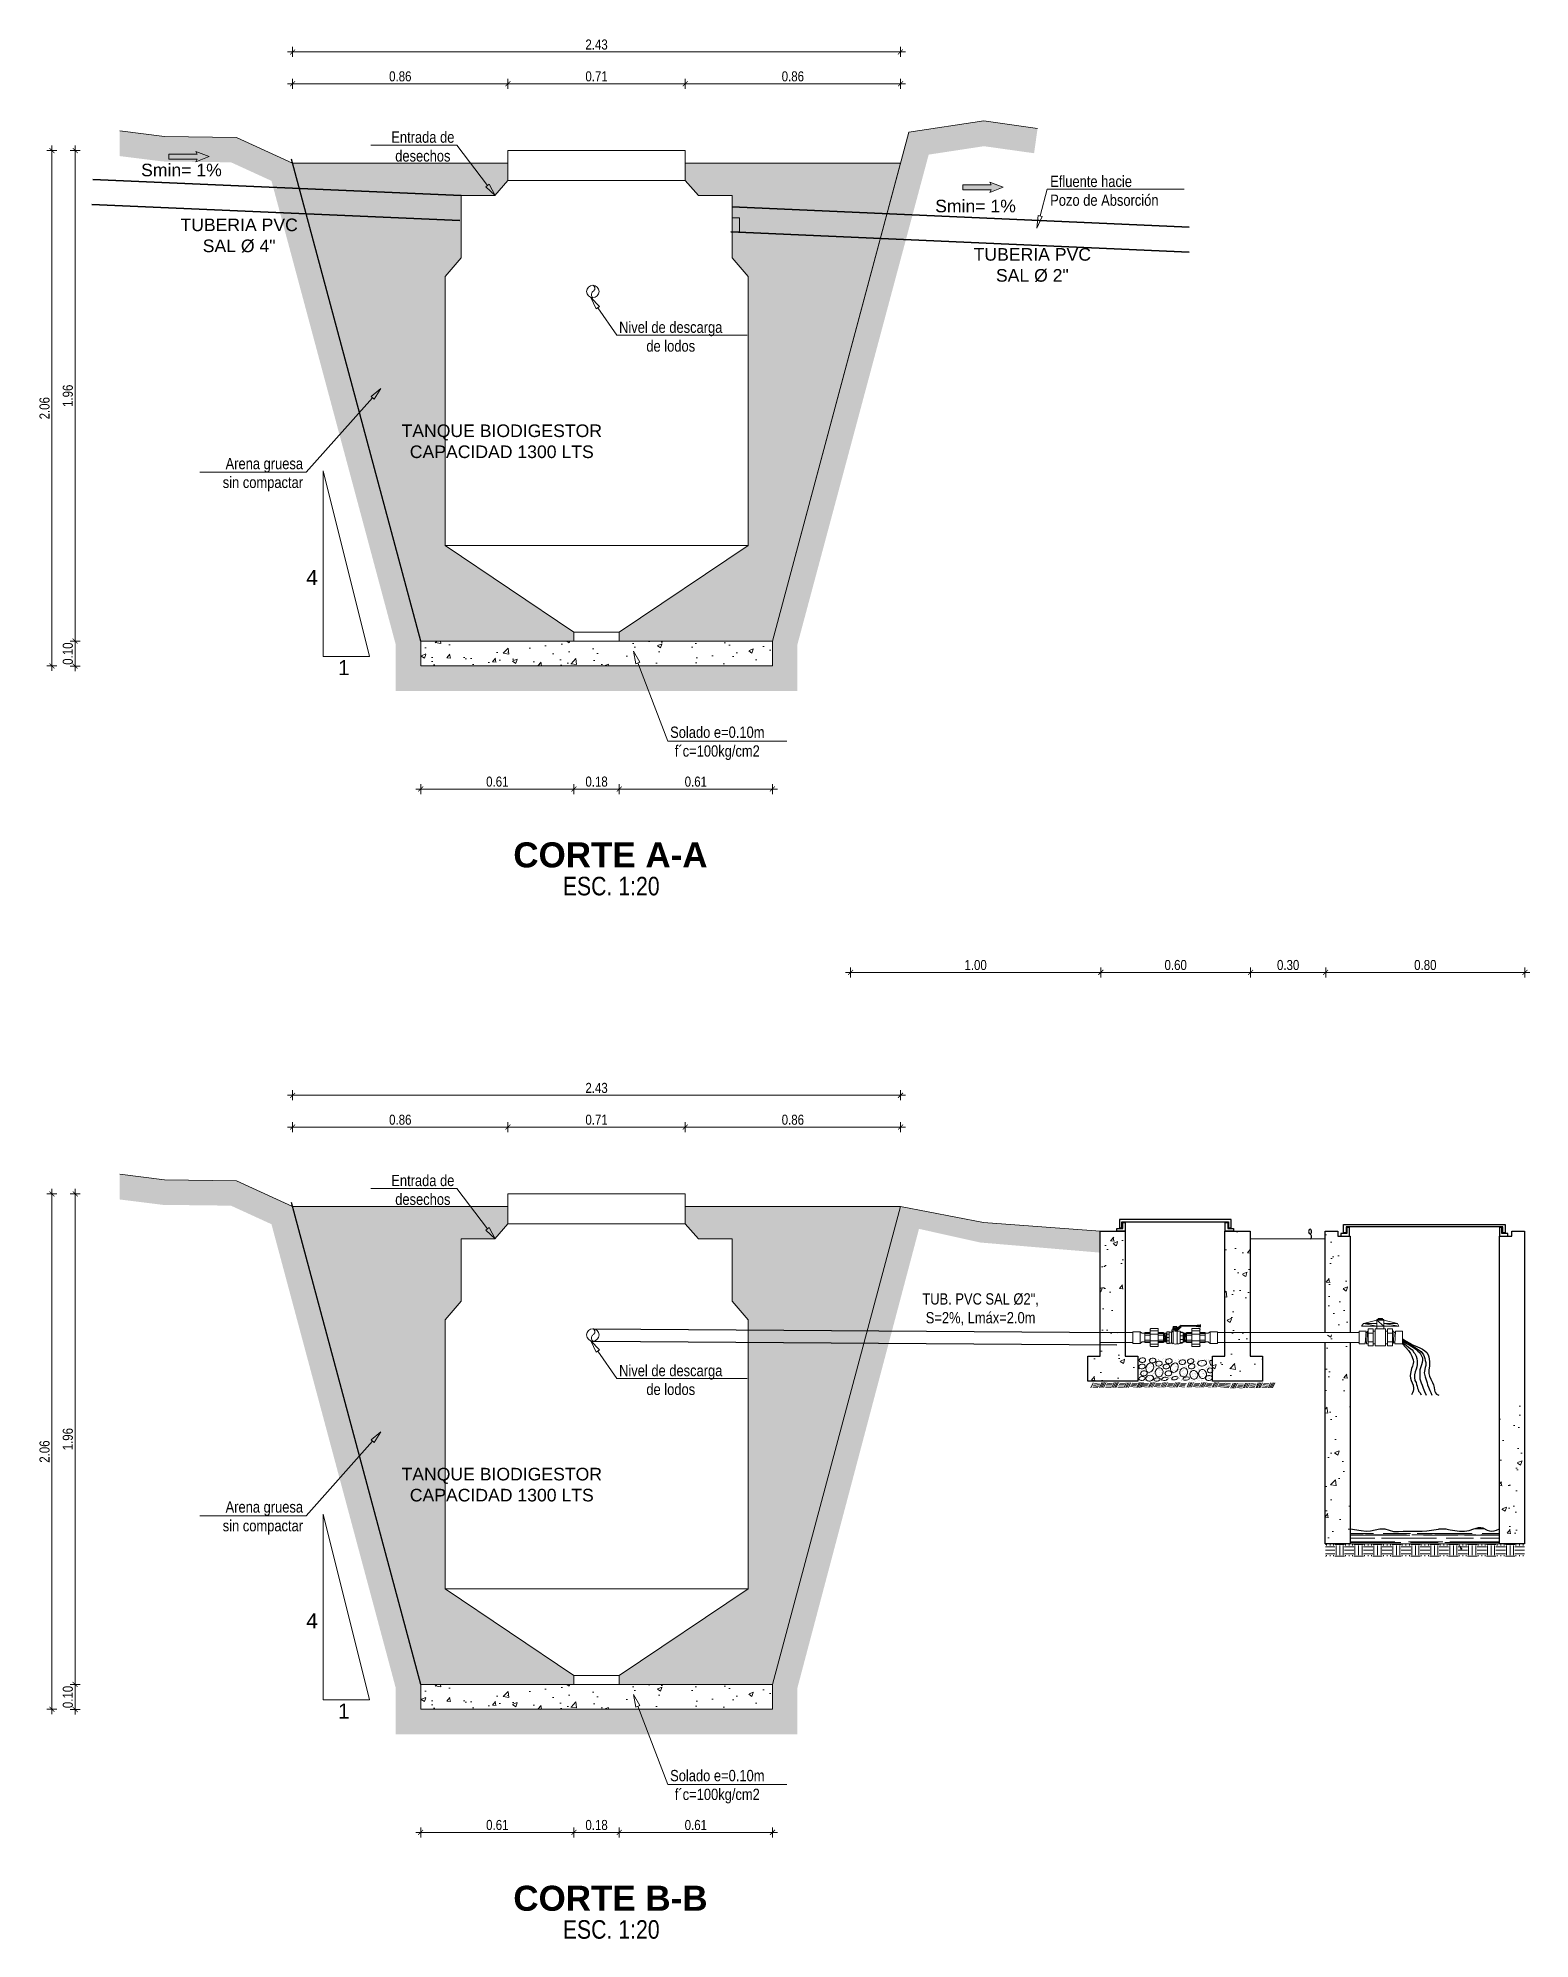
# Model space of a CAD drawing. Header units: metres. Extents: x 0 to 1843, y 1434 to 1492.
# Drawn here: x 1791.27 to 1797.23, y 1449.45 to 1457.04 of the extents above; entities that cross this region are included whole.
import ezdxf
from ezdxf import colors
from ezdxf.entities.mleader import LeaderData, LeaderLine
from ezdxf.enums import TextEntityAlignment as Align
from ezdxf.math import Vec2, Vec3

# ---------------------------------------------------------------- set-up
doc = ezdxf.new("R2010")
doc.units = ezdxf.units.M
doc.header["$LTSCALE"] = 0.005
for name, color, linetype, lineweight in [('-Acero techos', 252, 'Continuous', 13), ('-Achurado', 251, 'Continuous', 5), ('-Acotado', 251, 'Continuous', 5), ('-Terreno', 26, 'Continuous', 5), ('-Textos', 7, 'Continuous', 20), ('-Vista', 148, 'Continuous', 9), ('LETRA', 7, 'Continuous', 0)]:
    doc.layers.add(name, color=color, linetype=linetype, lineweight=lineweight)
for name, color, linetype in [('A_50_CotasExter', 7, 'Continuous'), ('G-TEXTOS-TITULOS', 4, 'Continuous'), ('PDF_0', 7, 'Continuous'), ('PDF_Text', 7, 'Continuous')]:
    doc.layers.add(name, color=color, linetype=linetype)
for name, color, linetype, true_color in [('PDF2_Geometry', 9, 'Continuous', 0x808080), ('PDF2_Solid Fills', 7, 'Continuous', 0xa500dd), ('PDF_Accesorios metalicos', 7, 'Continuous', 0x6e8add), ('PDF_Geometry', 9, 'Continuous', 0x808080), ('PDF_Muro secundario', 7, 'Continuous', 0x545454), ('PDF_TERRENO', 7, 'Continuous', 0x954a00), ("PDF_Tub. de desague 4''", 7, 'Continuous', 0x002595)]:
    doc.layers.add(name, color=color, linetype=linetype, true_color=true_color)
doc.styles.add('-Arial Narrow', font='ARIALN.TTF')
doc.styles.add('25-TITULO', font='arialbd.ttf', dxfattribs={"height": 0.1})
doc.styles.add('PDF Arial-BoldMT', font='arial.ttf')
doc.styles.get("Standard").update_dxf_attribs({"font": 'arial.ttf'})
doc.dimstyles.new('Esc 1_20n', dxfattribs={"dimscale": 0.02, "dimtxt": 2, "dimasz": 1, "dimexe": 1, "dimexo": 1, "dimgap": 0.45, "dimtad": 1, "dimtoh": 1, "dimzin": 3, "dimdsep": 46, "dimtxsty": '-Arial Narrow', "dimblk": 'ARCHTICK', "dimcen": 1, "dimdle": 1, "dimclrd": 7, "dimclre": 7, "dimclrt": 7, "dimadec": 0, "dimazin": 0, "dimtfac": 1, "dimtix": 1, "dimtmove": 1, "dimatfit": 2, "dimldrblk": 'ARCHTICK', "dimfxl": 1, "dimfxlon": 1, "dimtolj": 2, "dimlwd": 5, "dimlwe": 5, "dimarcsym": 0})

msp = doc.modelspace()

# ---------------------------------------------------------------- texts
at = {"layer": '-Textos', "style": '-Arial Narrow'}
for p in [(1793.56347, 1453.6537), (1793.56347, 1449.4855)]:
    msp.add_text('ESC. 1:20', height=0.074078, dxfattribs=at).set_placement(p, align=Align.MIDDLE_CENTER)
at = {"layer": '-Textos', "insert": (1795.03912, 1451.9627), "char_height": 0.045, "attachment_point": 5, "style": '-Arial Narrow'}
msp.add_mtext('TUB. PVC SAL Ø2", \\PS=2%, Lmáx=2.0m', dxfattribs=at)
at = {"layer": 'G-TEXTOS-TITULOS', "color": 219, "true_color": 0x642165, "style": '25-TITULO'}
for s, p in [('CORTE A-A', (1793.56036, 1453.7784)), ('CORTE B-B', (1793.56036, 1449.6102))]:
    msp.add_text(s, height=0.1, dxfattribs=at).set_placement(p, align=Align.MIDDLE_CENTER)
at = {"layer": 'LETRA', "char_height": 0.06, "width": 0.1994118, "attachment_point": 3}
for s, insert in [('4', (1792.39139, 1454.9164)), ('1', (1792.51868, 1454.55631)), ('4', (1792.39139, 1450.74821)), ('1', (1792.51868, 1450.38811))]:
    msp.add_mtext(s, dxfattribs=dict(at, insert=insert))
at = {"layer": 'PDF_Text', "style": 'PDF Arial-BoldMT'}
for s, insert, char_height, attachment_point in [('Smin= 1%', (1791.68538, 1456.51412), 0.050341, 4), ('Smin= 1%', (1794.8577, 1456.37016), 0.050341, 4), ('\\pxqc;TUBERIA PVC\\PSAL Ø 4"', (1791.84256, 1456.25238), 0.0503406, 4), ('\\pxqc;TUBERIA PVC\\PSAL Ø 2"', (1795.01132, 1456.13441), 0.0503406, 4), ('\\pxqc;TANQUE BIODIGESTOR\\PCAPACIDAD 1300 LTS', (1793.52667, 1455.43039), 0.0503406, 6), ('\\pxqc;TANQUE BIODIGESTOR\\PCAPACIDAD 1300 LTS', (1793.52667, 1451.2622), 0.0503406, 6)]:
    msp.add_mtext(s, dxfattribs=dict(at, insert=insert, char_height=char_height, attachment_point=attachment_point))

# ---------------------------------------------------------------- blocks, each defined once
blk = doc.blocks.new('_ClosedBlank')
at = {"color": 0, "linetype": 'ByBlock', "lineweight": -2}
for p, q in [((-1, 0.17), (0, 0)), ((-1, 0.17), (-1, -0.17)), ((0, 0), (-1, -0.17))]:
    blk.add_line(p, q, dxfattribs=at)
blk = doc.blocks.new('_ArchTick')
at = {"color": 0, "linetype": 'ByBlock', "const_width": 0.15}
blk.add_lwpolyline([(-0.5, -0.5), (0.5, 0.5)], dxfattribs=at)
blk = doc.blocks.new('*D341')
at = {"layer": 'A_50_CotasExter', "color": 7, "lineweight": 5, "ltscale": 0.005, "transparency": 16777216}
for p, q in [((1792.7824, 1454.0414), (1793.4344, 1454.0414)), ((1792.8024, 1454.0614), (1792.8024, 1454.0214)), ((1793.4144, 1454.0614), (1793.4144, 1454.0214))]:
    blk.add_line(p, q, dxfattribs=at)
at = {"layer": 'Defpoints', "color": 0, "ltscale": 0.005, "transparency": 16777216}
for p in [(1792.8024, 1454.6324), (1793.4144, 1454.6324), (1793.4144, 1454.0414)]:
    blk.add_point(p, dxfattribs=at)
at = {"layer": 'A_50_CotasExter', "color": 7, "lineweight": 5, "ltscale": 0.005, "transparency": 16777216, "xscale": 0.02, "yscale": 0.02, "zscale": 0.02}
for p, rotation in [((1792.8024, 1454.0414), 179.9999999999103), ((1793.4144, 1454.0414), 359.9999999999104)]:
    blk.add_blockref('_ArchTick', p, dxfattribs=dict(at, rotation=rotation))
at = {"layer": 'A_50_CotasExter', "color": 7, "ltscale": 0.005, "transparency": 16777216, "insert": (1793.1084, 1454.0708), "char_height": 0.04, "attachment_point": 5, "style": '-Arial Narrow'}
blk.add_mtext('\\A2;0.61', dxfattribs=at)
blk = doc.blocks.new('*D342')
at = {"layer": 'A_50_CotasExter', "color": 7, "lineweight": 5, "ltscale": 0.005, "transparency": 16777216}
for p, q in [((1793.3944, 1454.0414), (1793.6155, 1454.0414)), ((1793.4144, 1454.0614), (1793.4144, 1454.0214)), ((1793.5955, 1454.0614), (1793.5955, 1454.0214))]:
    blk.add_line(p, q, dxfattribs=at)
at = {"layer": 'Defpoints', "color": 0, "ltscale": 0.005, "transparency": 16777216}
for p in [(1793.4144, 1454.6324), (1793.5955, 1454.6324), (1793.5955, 1454.0414)]:
    blk.add_point(p, dxfattribs=at)
at = {"layer": 'A_50_CotasExter', "color": 7, "lineweight": 5, "ltscale": 0.005, "transparency": 16777216, "xscale": 0.02, "yscale": 0.02, "zscale": 0.02}
for p, rotation in [((1793.4144, 1454.0414), 179.9999999999103), ((1793.5955, 1454.0414), 359.9999999999104)]:
    blk.add_blockref('_ArchTick', p, dxfattribs=dict(at, rotation=rotation))
at = {"layer": 'A_50_CotasExter', "color": 7, "ltscale": 0.005, "transparency": 16777216, "insert": (1793.5049, 1454.0708), "char_height": 0.04, "attachment_point": 5, "style": '-Arial Narrow'}
blk.add_mtext('\\A2;0.18', dxfattribs=at)
blk = doc.blocks.new('*D343')
at = {"layer": 'A_50_CotasExter', "color": 7, "lineweight": 5, "ltscale": 0.005, "transparency": 16777216}
for p, q in [((1793.5755, 1454.0414), (1794.2275, 1454.0414)), ((1793.5955, 1454.0614), (1793.5955, 1454.0214)), ((1794.2075, 1454.0614), (1794.2075, 1454.0214))]:
    blk.add_line(p, q, dxfattribs=at)
at = {"layer": 'Defpoints', "color": 0, "ltscale": 0.005, "transparency": 16777216}
for p in [(1793.5955, 1454.6324), (1794.2075, 1454.6324), (1794.2075, 1454.0414)]:
    blk.add_point(p, dxfattribs=at)
at = {"layer": 'A_50_CotasExter', "color": 7, "lineweight": 5, "ltscale": 0.005, "transparency": 16777216, "xscale": 0.02, "yscale": 0.02, "zscale": 0.02}
for p, rotation in [((1793.5955, 1454.0414), 179.9999999999103), ((1794.2075, 1454.0414), 359.9999999999104)]:
    blk.add_blockref('_ArchTick', p, dxfattribs=dict(at, rotation=rotation))
at = {"layer": 'A_50_CotasExter', "color": 7, "ltscale": 0.005, "transparency": 16777216, "insert": (1793.9015, 1454.0708), "char_height": 0.04, "attachment_point": 5, "style": '-Arial Narrow'}
blk.add_mtext('\\A2;0.61', dxfattribs=at)
blk = doc.blocks.new('*D425')
at = {"layer": 'A_50_CotasExter', "color": 7, "lineweight": 5, "ltscale": 0.005, "transparency": 16777216}
for p, q in [((1792.2706, 1456.8588), (1793.1709, 1456.8588)), ((1792.2906, 1456.8388), (1792.2906, 1456.8788)), ((1793.1509, 1456.8388), (1793.1509, 1456.8788))]:
    blk.add_line(p, q, dxfattribs=at)
at = {"layer": 'Defpoints', "color": 0, "ltscale": 0.005, "transparency": 16777216}
for p in [(1793.1509, 1456.8588), (1793.1509, 1456.2931), (1792.2906, 1456.2431)]:
    blk.add_point(p, dxfattribs=at)
at = {"layer": 'A_50_CotasExter', "color": 7, "lineweight": 5, "ltscale": 0.005, "transparency": 16777216, "xscale": 0.02, "yscale": 0.02, "zscale": 0.02, "rotation": 180}
blk.add_blockref('_ArchTick', (1792.2906, 1456.8588), dxfattribs=at)
at = {"layer": 'A_50_CotasExter', "color": 7, "lineweight": 5, "ltscale": 0.005, "transparency": 16777216, "xscale": 0.02, "yscale": 0.02, "zscale": 0.02}
blk.add_blockref('_ArchTick', (1793.1509, 1456.8588), dxfattribs=at)
at = {"layer": 'A_50_CotasExter', "color": 7, "ltscale": 0.005, "transparency": 16777216, "insert": (1792.7208, 1456.8883), "char_height": 0.04, "attachment_point": 5, "style": '-Arial Narrow'}
blk.add_mtext('\\A2;0.86', dxfattribs=at)
blk = doc.blocks.new('*D426')
at = {"layer": 'A_50_CotasExter', "color": 7, "lineweight": 5, "ltscale": 0.005, "transparency": 16777216}
for p, q in [((1793.1309, 1456.8588), (1793.879, 1456.8588)), ((1793.1509, 1456.8388), (1793.1509, 1456.8788)), ((1793.859, 1456.8388), (1793.859, 1456.8788))]:
    blk.add_line(p, q, dxfattribs=at)
at = {"layer": 'Defpoints', "color": 0, "ltscale": 0.005, "transparency": 16777216}
for p in [(1793.859, 1456.8588), (1793.1509, 1456.2931), (1793.859, 1456.2931)]:
    blk.add_point(p, dxfattribs=at)
at = {"layer": 'A_50_CotasExter', "color": 7, "lineweight": 5, "ltscale": 0.005, "transparency": 16777216, "xscale": 0.02, "yscale": 0.02, "zscale": 0.02, "rotation": 180}
blk.add_blockref('_ArchTick', (1793.1509, 1456.8588), dxfattribs=at)
at = {"layer": 'A_50_CotasExter', "color": 7, "lineweight": 5, "ltscale": 0.005, "transparency": 16777216, "xscale": 0.02, "yscale": 0.02, "zscale": 0.02}
blk.add_blockref('_ArchTick', (1793.859, 1456.8588), dxfattribs=at)
at = {"layer": 'A_50_CotasExter', "color": 7, "ltscale": 0.005, "transparency": 16777216, "insert": (1793.5049, 1456.8883), "char_height": 0.04, "attachment_point": 5, "style": '-Arial Narrow'}
blk.add_mtext('\\A2;0.71', dxfattribs=at)
blk = doc.blocks.new('*D427')
at = {"layer": 'A_50_CotasExter', "color": 7, "lineweight": 5, "ltscale": 0.005, "transparency": 16777216}
for p, q in [((1793.839, 1456.8588), (1794.7392, 1456.8588)), ((1793.859, 1456.8388), (1793.859, 1456.8788)), ((1794.7192, 1456.8388), (1794.7192, 1456.8788))]:
    blk.add_line(p, q, dxfattribs=at)
at = {"layer": 'Defpoints', "color": 0, "ltscale": 0.005, "transparency": 16777216}
for p in [(1794.7192, 1456.8588), (1793.859, 1456.2431), (1794.7192, 1456.2431)]:
    blk.add_point(p, dxfattribs=at)
at = {"layer": 'A_50_CotasExter', "color": 7, "lineweight": 5, "ltscale": 0.005, "transparency": 16777216, "xscale": 0.02, "yscale": 0.02, "zscale": 0.02, "rotation": 180}
blk.add_blockref('_ArchTick', (1793.859, 1456.8588), dxfattribs=at)
at = {"layer": 'A_50_CotasExter', "color": 7, "lineweight": 5, "ltscale": 0.005, "transparency": 16777216, "xscale": 0.02, "yscale": 0.02, "zscale": 0.02}
blk.add_blockref('_ArchTick', (1794.7192, 1456.8588), dxfattribs=at)
at = {"layer": 'A_50_CotasExter', "color": 7, "ltscale": 0.005, "transparency": 16777216, "insert": (1794.2891, 1456.8883), "char_height": 0.04, "attachment_point": 5, "style": '-Arial Narrow'}
blk.add_mtext('\\A2;0.86', dxfattribs=at)
blk = doc.blocks.new('*D428')
at = {"layer": 'A_50_CotasExter', "color": 7, "lineweight": 5, "ltscale": 0.005, "transparency": 16777216}
for p, q in [((1792.2706, 1456.986), (1794.7392, 1456.986)), ((1792.2906, 1456.966), (1792.2906, 1457.006)), ((1794.7192, 1456.966), (1794.7192, 1457.006))]:
    blk.add_line(p, q, dxfattribs=at)
at = {"layer": 'Defpoints', "color": 0, "ltscale": 0.005, "transparency": 16777216}
for p in [(1794.7192, 1456.986), (1792.2906, 1456.5424), (1794.7192, 1456.5424)]:
    blk.add_point(p, dxfattribs=at)
at = {"layer": 'A_50_CotasExter', "color": 7, "lineweight": 5, "ltscale": 0.005, "transparency": 16777216, "xscale": 0.02, "yscale": 0.02, "zscale": 0.02, "rotation": 180}
blk.add_blockref('_ArchTick', (1792.2906, 1456.986), dxfattribs=at)
at = {"layer": 'A_50_CotasExter', "color": 7, "lineweight": 5, "ltscale": 0.005, "transparency": 16777216, "xscale": 0.02, "yscale": 0.02, "zscale": 0.02}
blk.add_blockref('_ArchTick', (1794.7192, 1456.986), dxfattribs=at)
at = {"layer": 'A_50_CotasExter', "color": 7, "ltscale": 0.005, "transparency": 16777216, "insert": (1793.5049, 1457.0154), "char_height": 0.04, "attachment_point": 5, "style": '-Arial Narrow'}
blk.add_mtext('\\A2;2.43', dxfattribs=at)
blk = doc.blocks.new('*D430')
at = {"layer": 'A_50_CotasExter', "color": 7, "lineweight": 5, "ltscale": 0.005, "transparency": 16777216}
for p, q in [((1791.4421, 1454.6324), (1791.4021, 1454.6324)), ((1791.4221, 1454.6324), (1791.4221, 1454.6524)), ((1791.4221, 1454.5324), (1791.4221, 1454.6324)), ((1791.4421, 1454.5324), (1791.4021, 1454.5324)), ((1791.4221, 1454.5324), (1791.4221, 1454.5124))]:
    blk.add_line(p, q, dxfattribs=at)
at = {"layer": 'Defpoints', "color": 0, "ltscale": 0.005, "transparency": 16777216}
for p in [(1791.4221, 1454.6324), (1793.6047, 1454.6324), (1793.6047, 1454.5324)]:
    blk.add_point(p, dxfattribs=at)
at = {"layer": 'A_50_CotasExter', "color": 7, "lineweight": 5, "ltscale": 0.005, "transparency": 16777216, "xscale": 0.02, "yscale": 0.02, "zscale": 0.02}
for p, rotation in [((1791.4221, 1454.6324), 270), ((1791.4221, 1454.5324), 90)]:
    blk.add_blockref('_ArchTick', p, dxfattribs=dict(at, rotation=rotation))
at = {"layer": 'A_50_CotasExter', "color": 7, "ltscale": 0.005, "transparency": 16777216, "insert": (1791.3927, 1454.5824), "char_height": 0.04, "attachment_point": 5, "rotation": 90, "style": '-Arial Narrow'}
blk.add_mtext('\\A2;0.10', dxfattribs=at)
blk = doc.blocks.new('*D429')
at = {"layer": 'A_50_CotasExter', "color": 7, "lineweight": 5, "ltscale": 0.005, "transparency": 16777216}
for p, q in [((1791.4421, 1456.5924), (1791.4021, 1456.5924)), ((1791.4221, 1454.6124), (1791.4221, 1456.6124)), ((1791.4421, 1454.6324), (1791.4021, 1454.6324))]:
    blk.add_line(p, q, dxfattribs=at)
at = {"layer": 'Defpoints', "color": 0, "ltscale": 0.005, "transparency": 16777216}
for p in [(1791.4221, 1456.5924), (1793.1509, 1456.5924), (1793.4144, 1454.6324)]:
    blk.add_point(p, dxfattribs=at)
at = {"layer": 'A_50_CotasExter', "color": 7, "lineweight": 5, "ltscale": 0.005, "transparency": 16777216, "xscale": 0.02, "yscale": 0.02, "zscale": 0.02}
for p, rotation in [((1791.4221, 1456.5924), 90), ((1791.4221, 1454.6324), 270)]:
    blk.add_blockref('_ArchTick', p, dxfattribs=dict(at, rotation=rotation))
at = {"layer": 'A_50_CotasExter', "color": 7, "ltscale": 0.005, "transparency": 16777216, "insert": (1791.3927, 1455.6124), "char_height": 0.04, "attachment_point": 5, "rotation": 90, "style": '-Arial Narrow'}
blk.add_mtext('\\A2;1.96', dxfattribs=at)
blk = doc.blocks.new('*D431')
at = {"layer": 'A_50_CotasExter', "color": 7, "lineweight": 5, "ltscale": 0.005, "transparency": 16777216}
for p, q in [((1791.3492, 1456.5924), (1791.3092, 1456.5924)), ((1791.3292, 1454.513), (1791.3292, 1456.6124)), ((1791.3492, 1454.533), (1791.3092, 1454.533))]:
    blk.add_line(p, q, dxfattribs=at)
at = {"layer": 'Defpoints', "color": 0, "ltscale": 0.005, "transparency": 16777216}
for p in [(1791.3292, 1456.5924), (1793.1509, 1456.5924), (1792.8024, 1454.533)]:
    blk.add_point(p, dxfattribs=at)
at = {"layer": 'A_50_CotasExter', "color": 7, "lineweight": 5, "ltscale": 0.005, "transparency": 16777216, "xscale": 0.02, "yscale": 0.02, "zscale": 0.02}
for p, rotation in [((1791.3292, 1456.5924), 90), ((1791.3292, 1454.533), 270)]:
    blk.add_blockref('_ArchTick', p, dxfattribs=dict(at, rotation=rotation))
at = {"layer": 'A_50_CotasExter', "color": 7, "ltscale": 0.005, "transparency": 16777216, "insert": (1791.2998, 1455.5627), "char_height": 0.04, "attachment_point": 5, "rotation": 90, "style": '-Arial Narrow'}
blk.add_mtext('\\A2;2.06', dxfattribs=at)
blk = doc.blocks.new('*D439')
at = {"layer": 'A_50_CotasExter', "color": 7, "lineweight": 5, "ltscale": 0.005, "transparency": 16777216}
for p, q in [((1792.7824, 1449.8732), (1793.4344, 1449.8732)), ((1792.8024, 1449.8932), (1792.8024, 1449.8532)), ((1793.4144, 1449.8932), (1793.4144, 1449.8532))]:
    blk.add_line(p, q, dxfattribs=at)
at = {"layer": 'Defpoints', "color": 0, "ltscale": 0.005, "transparency": 16777216}
for p in [(1792.8024, 1450.4642), (1793.4144, 1450.4642), (1793.4144, 1449.8732)]:
    blk.add_point(p, dxfattribs=at)
at = {"layer": 'A_50_CotasExter', "color": 7, "lineweight": 5, "ltscale": 0.005, "transparency": 16777216, "xscale": 0.02, "yscale": 0.02, "zscale": 0.02}
for p, rotation in [((1792.8024, 1449.8732), 179.9999999999103), ((1793.4144, 1449.8732), 359.9999999999104)]:
    blk.add_blockref('_ArchTick', p, dxfattribs=dict(at, rotation=rotation))
at = {"layer": 'A_50_CotasExter', "color": 7, "ltscale": 0.005, "transparency": 16777216, "insert": (1793.1084, 1449.9026), "char_height": 0.04, "attachment_point": 5, "style": '-Arial Narrow'}
blk.add_mtext('\\A2;0.61', dxfattribs=at)
blk = doc.blocks.new('*D440')
at = {"layer": 'A_50_CotasExter', "color": 7, "lineweight": 5, "ltscale": 0.005, "transparency": 16777216}
for p, q in [((1793.3944, 1449.8732), (1793.6155, 1449.8732)), ((1793.4144, 1449.8932), (1793.4144, 1449.8532)), ((1793.5955, 1449.8932), (1793.5955, 1449.8532))]:
    blk.add_line(p, q, dxfattribs=at)
at = {"layer": 'Defpoints', "color": 0, "ltscale": 0.005, "transparency": 16777216}
for p in [(1793.4144, 1450.4642), (1793.5955, 1450.4642), (1793.5955, 1449.8732)]:
    blk.add_point(p, dxfattribs=at)
at = {"layer": 'A_50_CotasExter', "color": 7, "lineweight": 5, "ltscale": 0.005, "transparency": 16777216, "xscale": 0.02, "yscale": 0.02, "zscale": 0.02}
for p, rotation in [((1793.4144, 1449.8732), 179.9999999999103), ((1793.5955, 1449.8732), 359.9999999999104)]:
    blk.add_blockref('_ArchTick', p, dxfattribs=dict(at, rotation=rotation))
at = {"layer": 'A_50_CotasExter', "color": 7, "ltscale": 0.005, "transparency": 16777216, "insert": (1793.5049, 1449.9026), "char_height": 0.04, "attachment_point": 5, "style": '-Arial Narrow'}
blk.add_mtext('\\A2;0.18', dxfattribs=at)
blk = doc.blocks.new('*D441')
at = {"layer": 'A_50_CotasExter', "color": 7, "lineweight": 5, "ltscale": 0.005, "transparency": 16777216}
for p, q in [((1793.5755, 1449.8732), (1794.2275, 1449.8732)), ((1793.5955, 1449.8932), (1793.5955, 1449.8532)), ((1794.2075, 1449.8932), (1794.2075, 1449.8532))]:
    blk.add_line(p, q, dxfattribs=at)
at = {"layer": 'Defpoints', "color": 0, "ltscale": 0.005, "transparency": 16777216}
for p in [(1793.5955, 1450.4642), (1794.2075, 1450.4642), (1794.2075, 1449.8732)]:
    blk.add_point(p, dxfattribs=at)
at = {"layer": 'A_50_CotasExter', "color": 7, "lineweight": 5, "ltscale": 0.005, "transparency": 16777216, "xscale": 0.02, "yscale": 0.02, "zscale": 0.02}
for p, rotation in [((1793.5955, 1449.8732), 179.9999999999103), ((1794.2075, 1449.8732), 359.9999999999104)]:
    blk.add_blockref('_ArchTick', p, dxfattribs=dict(at, rotation=rotation))
at = {"layer": 'A_50_CotasExter', "color": 7, "ltscale": 0.005, "transparency": 16777216, "insert": (1793.9015, 1449.9026), "char_height": 0.04, "attachment_point": 5, "style": '-Arial Narrow'}
blk.add_mtext('\\A2;0.61', dxfattribs=at)
blk = doc.blocks.new('*D433')
at = {"layer": 'A_50_CotasExter', "color": 7, "lineweight": 5, "ltscale": 0.005, "transparency": 16777216}
for p, q in [((1792.2906, 1452.6706), (1792.2906, 1452.7106)), ((1793.1509, 1452.6706), (1793.1509, 1452.7106)), ((1792.2706, 1452.6906), (1793.1709, 1452.6906))]:
    blk.add_line(p, q, dxfattribs=at)
at = {"layer": 'Defpoints', "color": 0, "ltscale": 0.005, "transparency": 16777216}
for p in [(1793.1509, 1452.6906), (1793.1509, 1452.1249), (1792.2906, 1452.0749)]:
    blk.add_point(p, dxfattribs=at)
at = {"layer": 'A_50_CotasExter', "color": 7, "lineweight": 5, "ltscale": 0.005, "transparency": 16777216, "xscale": 0.02, "yscale": 0.02, "zscale": 0.02, "rotation": 180}
blk.add_blockref('_ArchTick', (1792.2906, 1452.6906), dxfattribs=at)
at = {"layer": 'A_50_CotasExter', "color": 7, "lineweight": 5, "ltscale": 0.005, "transparency": 16777216, "xscale": 0.02, "yscale": 0.02, "zscale": 0.02}
blk.add_blockref('_ArchTick', (1793.1509, 1452.6906), dxfattribs=at)
at = {"layer": 'A_50_CotasExter', "color": 7, "ltscale": 0.005, "transparency": 16777216, "insert": (1792.7208, 1452.7201), "char_height": 0.04, "attachment_point": 5, "style": '-Arial Narrow'}
blk.add_mtext('\\A2;0.86', dxfattribs=at)
blk = doc.blocks.new('*D434')
at = {"layer": 'A_50_CotasExter', "color": 7, "lineweight": 5, "ltscale": 0.005, "transparency": 16777216}
for p, q in [((1793.1509, 1452.6706), (1793.1509, 1452.7106)), ((1793.859, 1452.6706), (1793.859, 1452.7106)), ((1793.1309, 1452.6906), (1793.879, 1452.6906))]:
    blk.add_line(p, q, dxfattribs=at)
at = {"layer": 'Defpoints', "color": 0, "ltscale": 0.005, "transparency": 16777216}
for p in [(1793.859, 1452.6906), (1793.1509, 1452.1249), (1793.859, 1452.1249)]:
    blk.add_point(p, dxfattribs=at)
at = {"layer": 'A_50_CotasExter', "color": 7, "lineweight": 5, "ltscale": 0.005, "transparency": 16777216, "xscale": 0.02, "yscale": 0.02, "zscale": 0.02, "rotation": 180}
blk.add_blockref('_ArchTick', (1793.1509, 1452.6906), dxfattribs=at)
at = {"layer": 'A_50_CotasExter', "color": 7, "lineweight": 5, "ltscale": 0.005, "transparency": 16777216, "xscale": 0.02, "yscale": 0.02, "zscale": 0.02}
blk.add_blockref('_ArchTick', (1793.859, 1452.6906), dxfattribs=at)
at = {"layer": 'A_50_CotasExter', "color": 7, "ltscale": 0.005, "transparency": 16777216, "insert": (1793.5049, 1452.7201), "char_height": 0.04, "attachment_point": 5, "style": '-Arial Narrow'}
blk.add_mtext('\\A2;0.71', dxfattribs=at)
blk = doc.blocks.new('*D435')
at = {"layer": 'A_50_CotasExter', "color": 7, "lineweight": 5, "ltscale": 0.005, "transparency": 16777216}
for p, q in [((1793.859, 1452.6706), (1793.859, 1452.7106)), ((1794.7192, 1452.6706), (1794.7192, 1452.7106)), ((1793.839, 1452.6906), (1794.7392, 1452.6906))]:
    blk.add_line(p, q, dxfattribs=at)
at = {"layer": 'Defpoints', "color": 0, "ltscale": 0.005, "transparency": 16777216}
for p in [(1794.7192, 1452.6906), (1793.859, 1452.0749), (1794.7192, 1452.0749)]:
    blk.add_point(p, dxfattribs=at)
at = {"layer": 'A_50_CotasExter', "color": 7, "lineweight": 5, "ltscale": 0.005, "transparency": 16777216, "xscale": 0.02, "yscale": 0.02, "zscale": 0.02, "rotation": 180}
blk.add_blockref('_ArchTick', (1793.859, 1452.6906), dxfattribs=at)
at = {"layer": 'A_50_CotasExter', "color": 7, "lineweight": 5, "ltscale": 0.005, "transparency": 16777216, "xscale": 0.02, "yscale": 0.02, "zscale": 0.02}
blk.add_blockref('_ArchTick', (1794.7192, 1452.6906), dxfattribs=at)
at = {"layer": 'A_50_CotasExter', "color": 7, "ltscale": 0.005, "transparency": 16777216, "insert": (1794.2891, 1452.7201), "char_height": 0.04, "attachment_point": 5, "style": '-Arial Narrow'}
blk.add_mtext('\\A2;0.86', dxfattribs=at)
blk = doc.blocks.new('*D436')
at = {"layer": 'A_50_CotasExter', "color": 7, "lineweight": 5, "ltscale": 0.005, "transparency": 16777216}
for p, q in [((1792.2706, 1452.8178), (1794.7392, 1452.8178)), ((1792.2906, 1452.7978), (1792.2906, 1452.8378)), ((1794.7192, 1452.7978), (1794.7192, 1452.8378))]:
    blk.add_line(p, q, dxfattribs=at)
at = {"layer": 'Defpoints', "color": 0, "ltscale": 0.005, "transparency": 16777216}
for p in [(1794.7192, 1452.8178), (1792.2906, 1452.3742), (1794.7192, 1452.3742)]:
    blk.add_point(p, dxfattribs=at)
at = {"layer": 'A_50_CotasExter', "color": 7, "lineweight": 5, "ltscale": 0.005, "transparency": 16777216, "xscale": 0.02, "yscale": 0.02, "zscale": 0.02, "rotation": 180}
blk.add_blockref('_ArchTick', (1792.2906, 1452.8178), dxfattribs=at)
at = {"layer": 'A_50_CotasExter', "color": 7, "lineweight": 5, "ltscale": 0.005, "transparency": 16777216, "xscale": 0.02, "yscale": 0.02, "zscale": 0.02}
blk.add_blockref('_ArchTick', (1794.7192, 1452.8178), dxfattribs=at)
at = {"layer": 'A_50_CotasExter', "color": 7, "ltscale": 0.005, "transparency": 16777216, "insert": (1793.5049, 1452.8472), "char_height": 0.04, "attachment_point": 5, "style": '-Arial Narrow'}
blk.add_mtext('\\A2;2.43', dxfattribs=at)
blk = doc.blocks.new('*D437')
at = {"layer": 'A_50_CotasExter', "color": 7, "lineweight": 5, "ltscale": 0.005, "transparency": 16777216}
for p, q in [((1791.4421, 1450.4642), (1791.4021, 1450.4642)), ((1791.4221, 1450.4642), (1791.4221, 1450.4842)), ((1791.4221, 1450.3642), (1791.4221, 1450.4642)), ((1791.4421, 1450.3642), (1791.4021, 1450.3642)), ((1791.4221, 1450.3642), (1791.4221, 1450.3442))]:
    blk.add_line(p, q, dxfattribs=at)
at = {"layer": 'Defpoints', "color": 0, "ltscale": 0.005, "transparency": 16777216}
for p in [(1791.4221, 1450.4642), (1793.6047, 1450.4642), (1793.6047, 1450.3642)]:
    blk.add_point(p, dxfattribs=at)
at = {"layer": 'A_50_CotasExter', "color": 7, "lineweight": 5, "ltscale": 0.005, "transparency": 16777216, "xscale": 0.02, "yscale": 0.02, "zscale": 0.02}
for p, rotation in [((1791.4221, 1450.4642), 270), ((1791.4221, 1450.3642), 90)]:
    blk.add_blockref('_ArchTick', p, dxfattribs=dict(at, rotation=rotation))
at = {"layer": 'A_50_CotasExter', "color": 7, "ltscale": 0.005, "transparency": 16777216, "insert": (1791.3927, 1450.4142), "char_height": 0.04, "attachment_point": 5, "rotation": 90, "style": '-Arial Narrow'}
blk.add_mtext('\\A2;0.10', dxfattribs=at)
blk = doc.blocks.new('*D438')
at = {"layer": 'A_50_CotasExter', "color": 7, "lineweight": 5, "ltscale": 0.005, "transparency": 16777216}
for p, q in [((1791.4421, 1452.4242), (1791.4021, 1452.4242)), ((1791.4221, 1450.4442), (1791.4221, 1452.4442)), ((1791.4421, 1450.4642), (1791.4021, 1450.4642))]:
    blk.add_line(p, q, dxfattribs=at)
at = {"layer": 'Defpoints', "color": 0, "ltscale": 0.005, "transparency": 16777216}
for p in [(1791.4221, 1452.4242), (1793.1509, 1452.4242), (1793.4144, 1450.4642)]:
    blk.add_point(p, dxfattribs=at)
at = {"layer": 'A_50_CotasExter', "color": 7, "lineweight": 5, "ltscale": 0.005, "transparency": 16777216, "xscale": 0.02, "yscale": 0.02, "zscale": 0.02}
for p, rotation in [((1791.4221, 1452.4242), 90), ((1791.4221, 1450.4642), 270)]:
    blk.add_blockref('_ArchTick', p, dxfattribs=dict(at, rotation=rotation))
at = {"layer": 'A_50_CotasExter', "color": 7, "ltscale": 0.005, "transparency": 16777216, "insert": (1791.3927, 1451.4442), "char_height": 0.04, "attachment_point": 5, "rotation": 90, "style": '-Arial Narrow'}
blk.add_mtext('\\A2;1.96', dxfattribs=at)
blk = doc.blocks.new('*D432')
at = {"layer": 'A_50_CotasExter', "color": 7, "lineweight": 5, "ltscale": 0.005, "transparency": 16777216}
for p, q in [((1791.3492, 1452.4242), (1791.3092, 1452.4242)), ((1791.3292, 1450.3449), (1791.3292, 1452.4442)), ((1791.3492, 1450.3649), (1791.3092, 1450.3649))]:
    blk.add_line(p, q, dxfattribs=at)
at = {"layer": 'Defpoints', "color": 0, "ltscale": 0.005, "transparency": 16777216}
for p in [(1791.3292, 1452.4242), (1793.1509, 1452.4242), (1792.8024, 1450.3649)]:
    blk.add_point(p, dxfattribs=at)
at = {"layer": 'A_50_CotasExter', "color": 7, "lineweight": 5, "ltscale": 0.005, "transparency": 16777216, "xscale": 0.02, "yscale": 0.02, "zscale": 0.02}
for p, rotation in [((1791.3292, 1452.4242), 90), ((1791.3292, 1450.3649), 270)]:
    blk.add_blockref('_ArchTick', p, dxfattribs=dict(at, rotation=rotation))
at = {"layer": 'A_50_CotasExter', "color": 7, "ltscale": 0.005, "transparency": 16777216, "insert": (1791.2998, 1451.3945), "char_height": 0.04, "attachment_point": 5, "rotation": 90, "style": '-Arial Narrow'}
blk.add_mtext('\\A2;2.06', dxfattribs=at)
blk = doc.blocks.new('*D442')
at = {"layer": 'A_50_CotasExter', "color": 7, "lineweight": 5, "ltscale": 0.005, "transparency": 16777216}
for p, q in [((1794.5192, 1453.2888), (1794.5192, 1453.3288)), ((1795.5192, 1453.2888), (1795.5192, 1453.3288)), ((1794.4992, 1453.3088), (1795.5392, 1453.3088))]:
    blk.add_line(p, q, dxfattribs=at)
at = {"layer": 'Defpoints', "color": 0, "ltscale": 0.005, "transparency": 16777216}
for p in [(1795.5192, 1453.3088), (1794.5192, 1452.9179), (1795.5192, 1452.3378)]:
    blk.add_point(p, dxfattribs=at)
at = {"layer": 'A_50_CotasExter', "color": 7, "lineweight": 5, "ltscale": 0.005, "transparency": 16777216, "xscale": 0.02, "yscale": 0.02, "zscale": 0.02, "rotation": 180}
blk.add_blockref('_ArchTick', (1794.5192, 1453.3088), dxfattribs=at)
at = {"layer": 'A_50_CotasExter', "color": 7, "lineweight": 5, "ltscale": 0.005, "transparency": 16777216, "xscale": 0.02, "yscale": 0.02, "zscale": 0.02}
blk.add_blockref('_ArchTick', (1795.5192, 1453.3088), dxfattribs=at)
at = {"layer": 'A_50_CotasExter', "color": 7, "ltscale": 0.005, "transparency": 16777216, "insert": (1795.0192, 1453.3382), "char_height": 0.04, "attachment_point": 5, "style": '-Arial Narrow'}
blk.add_mtext('\\A2;1.00', dxfattribs=at)
blk = doc.blocks.new('*D443')
at = {"layer": 'A_50_CotasExter', "color": 7, "lineweight": 5, "ltscale": 0.005, "transparency": 16777216}
for p, q in [((1795.5192, 1453.2888), (1795.5192, 1453.3288)), ((1796.1178, 1453.2888), (1796.1178, 1453.3288)), ((1795.4992, 1453.3088), (1796.1378, 1453.3088))]:
    blk.add_line(p, q, dxfattribs=at)
at = {"layer": 'Defpoints', "color": 0, "ltscale": 0.005, "transparency": 16777216}
for p in [(1796.1178, 1453.3088), (1795.5192, 1452.3378), (1796.1178, 1452.3378)]:
    blk.add_point(p, dxfattribs=at)
at = {"layer": 'A_50_CotasExter', "color": 7, "lineweight": 5, "ltscale": 0.005, "transparency": 16777216, "xscale": 0.02, "yscale": 0.02, "zscale": 0.02, "rotation": 180}
blk.add_blockref('_ArchTick', (1795.5192, 1453.3088), dxfattribs=at)
at = {"layer": 'A_50_CotasExter', "color": 7, "lineweight": 5, "ltscale": 0.005, "transparency": 16777216, "xscale": 0.02, "yscale": 0.02, "zscale": 0.02}
blk.add_blockref('_ArchTick', (1796.1178, 1453.3088), dxfattribs=at)
at = {"layer": 'A_50_CotasExter', "color": 7, "ltscale": 0.005, "transparency": 16777216, "insert": (1795.8185, 1453.3382), "char_height": 0.04, "attachment_point": 5, "style": '-Arial Narrow'}
blk.add_mtext('\\A2;0.60', dxfattribs=at)
blk = doc.blocks.new('*D444')
at = {"layer": 'A_50_CotasExter', "color": 7, "lineweight": 5, "ltscale": 0.005, "transparency": 16777216}
for p, q in [((1796.1178, 1453.2888), (1796.1178, 1453.3288)), ((1796.4178, 1453.2888), (1796.4178, 1453.3288)), ((1796.0978, 1453.3088), (1796.4378, 1453.3088))]:
    blk.add_line(p, q, dxfattribs=at)
at = {"layer": 'Defpoints', "color": 0, "ltscale": 0.005, "transparency": 16777216}
for p in [(1796.4178, 1453.3088), (1796.1178, 1452.3378), (1796.4178, 1452.3378)]:
    blk.add_point(p, dxfattribs=at)
at = {"layer": 'A_50_CotasExter', "color": 7, "lineweight": 5, "ltscale": 0.005, "transparency": 16777216, "xscale": 0.02, "yscale": 0.02, "zscale": 0.02, "rotation": 180}
blk.add_blockref('_ArchTick', (1796.1178, 1453.3088), dxfattribs=at)
at = {"layer": 'A_50_CotasExter', "color": 7, "lineweight": 5, "ltscale": 0.005, "transparency": 16777216, "xscale": 0.02, "yscale": 0.02, "zscale": 0.02}
blk.add_blockref('_ArchTick', (1796.4178, 1453.3088), dxfattribs=at)
at = {"layer": 'A_50_CotasExter', "color": 7, "ltscale": 0.005, "transparency": 16777216, "insert": (1796.2678, 1453.3382), "char_height": 0.04, "attachment_point": 5, "style": '-Arial Narrow'}
blk.add_mtext('\\A2;0.30', dxfattribs=at)
blk = doc.blocks.new('*D445')
at = {"layer": 'A_50_CotasExter', "color": 7, "lineweight": 5, "ltscale": 0.005, "transparency": 16777216}
for p, q in [((1796.4178, 1453.2888), (1796.4178, 1453.3288)), ((1797.2139, 1453.2888), (1797.2139, 1453.3288)), ((1796.3978, 1453.3088), (1797.2339, 1453.3088))]:
    blk.add_line(p, q, dxfattribs=at)
at = {"layer": 'Defpoints', "color": 0, "ltscale": 0.005, "transparency": 16777216}
for p in [(1797.2139, 1453.3088), (1796.4178, 1452.3378), (1797.2139, 1452.3378)]:
    blk.add_point(p, dxfattribs=at)
at = {"layer": 'A_50_CotasExter', "color": 7, "lineweight": 5, "ltscale": 0.005, "transparency": 16777216, "xscale": 0.02, "yscale": 0.02, "zscale": 0.02, "rotation": 180}
blk.add_blockref('_ArchTick', (1796.4178, 1453.3088), dxfattribs=at)
at = {"layer": 'A_50_CotasExter', "color": 7, "lineweight": 5, "ltscale": 0.005, "transparency": 16777216, "xscale": 0.02, "yscale": 0.02, "zscale": 0.02}
blk.add_blockref('_ArchTick', (1797.2139, 1453.3088), dxfattribs=at)
at = {"layer": 'A_50_CotasExter', "color": 7, "ltscale": 0.005, "transparency": 16777216, "insert": (1796.8158, 1453.3382), "char_height": 0.04, "attachment_point": 5, "style": '-Arial Narrow'}
blk.add_mtext('\\A2;0.80', dxfattribs=at)

# ---------------------------------------------------------------- dimensions: what is measured, and where the dimension line sits
at = {"layer": 'A_50_CotasExter', "color": 18, "ltscale": 0.005, "true_color": 0x000000}
for base, p1, p2, angle, picture, middle in [((1794.71925, 1456.98601), (1792.29063, 1456.54238), (1794.71925, 1456.54238), 180, '*D428', (1793.50494, 1457.01543)), ((1793.15092, 1456.85883), (1792.29063, 1456.24309), (1793.15092, 1456.29309), 180, '*D425', (1792.72077, 1456.88826)), ((1793.85897, 1456.85883), (1793.15092, 1456.29309), (1793.85897, 1456.29309), 180, '*D426', (1793.50494, 1456.88826)), ((1794.71925, 1456.85883), (1793.85897, 1456.24309), (1794.71925, 1456.24309), 180, '*D427', (1794.28911, 1456.88826)), ((1791.32925, 1456.59238), (1792.80242, 1454.53304), (1793.15092, 1456.59238), 270, '*D431', (1791.29982, 1455.56271)), ((1791.42209, 1456.59238), (1793.41442, 1454.63238), (1793.15092, 1456.59238), 270, '*D429', (1791.39267, 1455.61238)), ((1793.41442, 1454.04138), (1792.80242, 1454.63238), (1793.41442, 1454.63238), 180, '*D341', (1793.10842, 1454.0708)), ((1793.59546, 1454.04138), (1793.41442, 1454.63238), (1793.59546, 1454.63238), 180, '*D342', (1793.50494, 1454.0708)), ((1794.20747, 1454.04138), (1793.59546, 1454.63238), (1794.20747, 1454.63238), 180, '*D343', (1793.90146, 1454.0708)), ((1795.51925, 1453.30882), (1794.51925, 1452.91792), (1795.51925, 1452.33777), 0, '*D442', (1795.01925, 1453.33825)), ((1796.1178, 1453.30882), (1795.51925, 1452.33777), (1796.1178, 1452.33777), 0, '*D443', (1795.81853, 1453.33825)), ((1796.4178, 1453.30882), (1796.1178, 1452.33777), (1796.4178, 1452.33777), 0, '*D444', (1796.2678, 1453.33825)), ((1797.2139, 1453.30882), (1796.4178, 1452.33777), (1797.2139, 1452.33777), 0, '*D445', (1796.81585, 1453.33825)), ((1794.71925, 1452.81781), (1792.29063, 1452.37419), (1794.71925, 1452.37419), 180, '*D436', (1793.50494, 1452.84723)), ((1793.15092, 1452.69064), (1792.29063, 1452.07489), (1793.15092, 1452.12489), 180, '*D433', (1792.72077, 1452.72006)), ((1793.85897, 1452.69064), (1793.15092, 1452.12489), (1793.85897, 1452.12489), 180, '*D434', (1793.50494, 1452.72006)), ((1794.71925, 1452.69064), (1793.85897, 1452.07489), (1794.71925, 1452.07489), 180, '*D435', (1794.28911, 1452.72006)), ((1791.32925, 1452.42419), (1792.80242, 1450.36485), (1793.15092, 1452.42419), 270, '*D432', (1791.29982, 1451.39452)), ((1791.42209, 1452.42419), (1793.41442, 1450.46419), (1793.15092, 1452.42419), 270, '*D438', (1791.39267, 1451.44419)), ((1793.41442, 1449.87318), (1792.80242, 1450.46419), (1793.41442, 1450.46419), 180, '*D439', (1793.10842, 1449.90261)), ((1793.59546, 1449.87318), (1793.41442, 1450.46419), (1793.59546, 1450.46419), 180, '*D440', (1793.50494, 1449.90261)), ((1794.20747, 1449.87318), (1793.59546, 1450.46419), (1794.20747, 1450.46419), 180, '*D441', (1793.90146, 1449.90261))]:
    dim = msp.add_linear_dim(base=base, p1=p1, p2=p2, angle=angle, dimstyle='Esc 1_20n', dxfattribs=at)
    dim.commit()
    dim.dimension.update_dxf_attribs({"geometry": picture, "text_midpoint": middle})
for p1, p2, picture, middle in [((1793.60471, 1454.53238), (1793.60471, 1454.63238), '*D430', (1791.39267, 1454.58238)), ((1793.60471, 1450.36419), (1793.60471, 1450.46419), '*D437', (1791.39267, 1450.41419))]:
    dim = msp.add_aligned_dim(p1=p1, p2=p2, distance=2.18262, dimstyle='Esc 1_20n', dxfattribs=at)
    dim.commit()
    dim.dimension.update_dxf_attribs({"geometry": picture, "text_midpoint": middle})

# ---------------------------------------------------------------- hatches: boundary and pattern name
at = {"layer": '-Acero techos', "ltscale": 0.005, "true_color": 0x105689}
h = msp.add_hatch(color=146, dxfattribs=at)
h.dxf.hatch_style = 1
h.paths.add_polyline_path([(1791.9087, 1456.55753), (1791.79644, 1456.55753), (1791.79644, 1456.57765), (1791.9087, 1456.57765), (1791.9034, 1456.58824), (1791.95742, 1456.56812), (1791.9034, 1456.54694)])
h = msp.add_hatch(color=146, dxfattribs=at)
h.dxf.hatch_style = 1
h.paths.add_polyline_path([(1795.08102, 1456.43484), (1794.96876, 1456.43484), (1794.96876, 1456.45497), (1795.08102, 1456.45497), (1795.07572, 1456.46556), (1795.12974, 1456.44543), (1795.07572, 1456.42425)])
at = {"layer": '-Acero techos', "lineweight": 5, "ltscale": 0.005, "true_color": 0x939598}
h = msp.add_hatch(dxfattribs=at)
h.set_pattern_fill('AR-CONC', color=252, scale=0.001)
h.set_pattern_definition([(50, (-25.50264, 7.95719), (0.182184669, -0.015939086), [0.01905, -0.20955]), (355, (-25.50264, 7.95719), (-0.035243421, 0.191056845), [0.01524, -0.167640584]), (100.451445, (-25.48746, 7.95586), (0.146941247, 0.175117752), [0.016190009, -0.178090245]), (46.1842, (-25.50264, 8.008), (0.27107904, -0.042042328), [0.028575, -0.314325]), (96.635558, (-25.48005, 8.00449), (0.237404134, 0.247426125), [0.024285023, -0.267135608]), (351.184151, (-25.50264, 8.008), (0.237404134, 0.247426125), [0.022859967, -0.251459732]), (21, (-25.47724, 7.99529), (0.151614391, -0.102265198), [0.01905, -0.20955]), (326, (-25.47724, 7.99529), (0.061802028, 0.184187966), [0.01524, -0.16764]), (71.451445, (-25.4646, 7.98677), (0.213416419, 0.081922769), [0.016190009, -0.178089938]), (37.5, (-25.50264, 7.95719), (0.0030886033, 0.0845550389), [0, -0.165608, 0, -0.17018, 0, -0.168275]), (7.5, (-25.50264, 7.95719), (0.0668196625, 0.1001805748), [0, -0.097028, 0, -0.161798, 0, -0.064135]), (327.5, (-25.559285, 7.95719), (0.1355905952, -0.005728744), [0, -0.0635, 0, -0.19812, 0, -0.26289]), (317.5, (-25.58469, 7.95719), (0.1481291814, 0.025426491), [0, -0.08255, 0, -0.131572, 0, -0.18669])])
h.paths.add_polyline_path([(1796.0153, 1452.27553), (1796.1159, 1452.27553), (1796.1159, 1451.77589), (1796.16578, 1451.77589), (1796.16578, 1451.67614), (1795.96542, 1451.67614), (1795.96542, 1451.77589), (1796.0153, 1451.77589)])
h.paths.add_polyline_path([(1795.61711, 1451.77589), (1795.66699, 1451.77589), (1795.66699, 1451.67614), (1795.46747, 1451.67614), (1795.46747, 1451.77589), (1795.51735, 1451.77589), (1795.51735, 1452.27552), (1795.5182, 1452.27553), (1795.61711, 1452.27553)])
h = msp.add_hatch(dxfattribs=at)
h.set_pattern_fill('AR-CONC', color=252, scale=0.001)
h.set_pattern_definition([(50, (-30.18321, 7.71295), (0.182184669, -0.015939086), [0.01905, -0.20955]), (355, (-30.1832, 7.71295), (-0.035243421, 0.191056845), [0.01524, -0.167640584]), (100.451445, (-30.16803, 7.71162), (0.146941247, 0.175117752), [0.016190009, -0.178090245]), (46.1842, (-30.1832, 7.76375), (0.27107904, -0.042042328), [0.028575, -0.314325]), (96.635558, (-30.16062, 7.76025), (0.237404134, 0.247426125), [0.024285023, -0.267135608]), (351.184151, (-30.1832, 7.76375), (0.237404134, 0.247426125), [0.022859967, -0.251459732]), (21, (-30.15781, 7.75105), (0.151614391, -0.102265198), [0.01905, -0.20955]), (326, (-30.1578, 7.75105), (0.061802028, 0.184187966), [0.01524, -0.16764]), (71.451445, (-30.14517, 7.74253), (0.213416419, 0.081922769), [0.016190009, -0.178089938]), (37.5, (-30.18321, 7.71295), (0.0030886033, 0.0845550389), [0, -0.165608, 0, -0.17018, 0, -0.168275]), (7.5, (-30.18321, 7.71295), (0.0668196625, 0.1001805748), [0, -0.097028, 0, -0.161798, 0, -0.064135]), (327.5, (-30.23985, 7.71295), (0.1355905952, -0.005728744), [0, -0.0635, 0, -0.19812, 0, -0.26289]), (317.5, (-30.26525, 7.71295), (0.1481291814, 0.025426491), [0, -0.08255, 0, -0.131572, 0, -0.18669])])
h.paths.add_polyline_path([(1797.112, 1451.58681), (1797.212, 1451.63733), (1797.212, 1452.00238), (1797.17408, 1451.9622), (1797.17802, 1451.95849), (1797.15179, 1451.93858), (1797.17015, 1451.96592), (1797.17408, 1451.9622), (1797.212, 1452.00238), (1797.212, 1452.27553), (1797.162, 1452.27553), (1797.162, 1452.25556), (1797.112, 1452.25556)], flags=17)
h.paths.add_polyline_path([(1797.212, 1452.27553), (1797.162, 1452.27553), (1797.162, 1452.25556), (1797.112, 1452.25556), (1797.112, 1451.02553), (1797.212, 1451.02553)])
h.paths.add_polyline_path([(1796.5159, 1451.86037), (1796.4159, 1451.86037), (1796.4159, 1451.02553), (1796.5159, 1451.02553)])
h.paths.add_polyline_path([(1796.4159, 1451.90136), (1796.5159, 1451.90136), (1796.5159, 1452.25556), (1796.4659, 1452.25556), (1796.4659, 1452.27553), (1796.4159, 1452.27553)])
at = {"layer": '-Achurado'}
h = msp.add_hatch(dxfattribs=at)
h.set_pattern_fill('AR-SAND', color=256, scale=0.0009, style=0)
h.set_pattern_definition([(37.5, (-12.585214, -24.970592), (-0.00144002817, 0.04404719136), [0, -0.0347472, 0, -0.038862, 0, -0.0371475]), (7.5, (-12.585214, -24.97059), (0.0404570955, 0.064514259), [0, -0.0187452, 0, -0.0313182, 0, -0.0120015]), (327.5, (-12.613332, -24.970592), (0.0711893133, 0.0001293466), [0, -0.01143, 0, -0.041148, 0, -0.053721]), (317.5, (-12.61333, -24.97059), (0.0687200807, 0.0200636391), [0, -0.005715, 0, -0.0269748, 0, -0.030861])])
h.paths.add_polyline_path([(1792.89994, 1456.08929), (1792.96363, 1456.16311), (1792.96363, 1456.41312), (1793.09807, 1456.41312), (1793.15092, 1456.47287), (1793.15092, 1456.54238), (1792.29063, 1456.54238), (1792.80242, 1454.63238), (1793.41442, 1454.63238), (1793.41442, 1454.66824), (1792.89994, 1455.01482)])
h = msp.add_hatch(dxfattribs=at)
h.set_pattern_fill('AR-SAND', color=256, scale=0.0009, style=0)
h.set_pattern_definition([(37.5, (-15.57527, -24.970592), (-0.00144002817, 0.04404719136), [0, -0.0347472, 0, -0.038862, 0, -0.0371475]), (7.5, (-15.57527, -24.97059), (0.0404570955, 0.064514259), [0, -0.0187452, 0, -0.0313182, 0, -0.0120015]), (327.5, (-15.60339, -24.970592), (0.0711893133, 0.0001293466), [0, -0.01143, 0, -0.041148, 0, -0.053721]), (317.5, (-15.60339, -24.97059), (0.0687200807, 0.0200636391), [0, -0.005715, 0, -0.0269748, 0, -0.030861])])
h.paths.add_polyline_path([(1793.85897, 1456.54238), (1793.85897, 1456.47287), (1793.91181, 1456.41312), (1794.04626, 1456.41312), (1794.04626, 1456.16311), (1794.10994, 1456.08929), (1794.10994, 1455.01482), (1793.59546, 1454.66824), (1793.59546, 1454.63238), (1794.20747, 1454.63238), (1794.71925, 1456.54238)])
h = msp.add_hatch(dxfattribs=at)
h.set_pattern_fill('AR-CONC', color=256, scale=0.001)
h.set_pattern_definition([(50, (240.7272, -5.34273), (0.182184669, -0.015939086), [0.01905, -0.20955]), (355, (240.7272, -5.34273), (-0.035243421, 0.191056845), [0.01524, -0.167640584]), (100.451445, (240.74238, -5.34406), (0.146941247, 0.175117752), [0.016190009, -0.178090245]), (46.1842, (240.7272, -5.29193), (0.27107904, -0.042042328), [0.028575, -0.314325]), (96.635558, (240.7498, -5.29543), (0.237404134, 0.247426125), [0.024285023, -0.267135608]), (351.184151, (240.7272, -5.29193), (0.237404134, 0.247426125), [0.022859967, -0.251459732]), (21, (240.7526, -5.30463), (0.151614391, -0.102265198), [0.01905, -0.20955]), (326, (240.7526, -5.30463), (0.061802028, 0.184187966), [0.01524, -0.16764]), (71.451445, (240.76523, -5.31315), (0.21341642, 0.081922769), [0.016190009, -0.178089938]), (37.5, (240.7272, -5.34273), (0.0030886033, 0.0845550389), [0, -0.165608, 0, -0.17018, 0, -0.168275]), (7.5, (240.7272, -5.34273), (0.0668196625, 0.100180575), [0, -0.097028, 0, -0.161798, 0, -0.064135]), (327.5, (240.67056, -5.34273), (0.1355905952, -0.005728744), [0, -0.0635, 0, -0.19812, 0, -0.26289]), (317.5, (240.64516, -5.34273), (0.1481291814, 0.025426491), [0, -0.08255, 0, -0.131572, 0, -0.18669])])
h.paths.add_polyline_path([(1794.20747, 1454.63238), (1794.20747, 1454.53304), (1792.80242, 1454.53304), (1792.80242, 1454.63238)])
h = msp.add_hatch(dxfattribs=at)
h.set_pattern_fill('AR-SAND', color=256, scale=0.0009, style=0)
h.set_pattern_definition([(37.5, (-12.585214, -29.138787), (-0.00144002817, 0.04404719136), [0, -0.0347472, 0, -0.038862, 0, -0.0371475]), (7.5, (-12.585214, -29.138787), (0.0404570955, 0.064514259), [0, -0.0187452, 0, -0.0313182, 0, -0.0120015]), (327.5, (-12.613332, -29.138787), (0.0711893133, 0.0001293466), [0, -0.01143, 0, -0.041148, 0, -0.053721]), (317.5, (-12.61333, -29.138787), (0.0687200807, 0.0200636391), [0, -0.005715, 0, -0.0269748, 0, -0.030861])])
h.paths.add_polyline_path([(1792.89994, 1451.9211), (1792.96363, 1451.99491), (1792.96363, 1452.24492), (1793.09807, 1452.24492), (1793.15092, 1452.30468), (1793.15092, 1452.37419), (1792.29063, 1452.37419), (1792.80242, 1450.46419), (1793.41442, 1450.46419), (1793.41442, 1450.50004), (1792.89994, 1450.84663)])
h = msp.add_hatch(dxfattribs=at)
h.set_pattern_fill('AR-SAND', color=256, scale=0.0009, style=0)
h.set_pattern_definition([(37.5, (-15.57527, -29.138787), (-0.00144002817, 0.04404719136), [0, -0.0347472, 0, -0.038862, 0, -0.0371475]), (7.5, (-15.57527, -29.138787), (0.0404570955, 0.064514259), [0, -0.0187452, 0, -0.0313182, 0, -0.0120015]), (327.5, (-15.60339, -29.138787), (0.0711893133, 0.0001293466), [0, -0.01143, 0, -0.041148, 0, -0.053721]), (317.5, (-15.60339, -29.138787), (0.0687200807, 0.0200636391), [0, -0.005715, 0, -0.0269748, 0, -0.030861])])
h.paths.add_polyline_path([(1793.85897, 1452.37419), (1793.85897, 1452.30468), (1793.91181, 1452.24492), (1794.04626, 1452.24492), (1794.04626, 1451.99491), (1794.10994, 1451.9211), (1794.10994, 1450.84663), (1793.59546, 1450.50004), (1793.59546, 1450.46419), (1794.20747, 1450.46419), (1794.71925, 1452.37419)])
h = msp.add_hatch(dxfattribs=at)
h.set_pattern_fill('AR-CONC', color=256, scale=0.001)
h.set_pattern_definition([(50, (240.7272, -9.51092), (0.182184669, -0.015939086), [0.01905, -0.20955]), (355, (240.7272, -9.51092), (-0.035243421, 0.191056845), [0.01524, -0.167640584]), (100.451445, (240.74238, -9.51225), (0.146941247, 0.175117752), [0.016190009, -0.178090245]), (46.1842, (240.7272, -9.46012), (0.27107904, -0.042042328), [0.028575, -0.314325]), (96.635558, (240.7498, -9.46363), (0.237404134, 0.247426125), [0.024285023, -0.267135608]), (351.184151, (240.7272, -9.46012), (0.237404134, 0.247426125), [0.022859967, -0.251459732]), (21, (240.7526, -9.47282), (0.151614391, -0.102265198), [0.01905, -0.20955]), (326, (240.7526, -9.47282), (0.061802028, 0.184187966), [0.01524, -0.16764]), (71.451445, (240.76523, -9.48135), (0.21341642, 0.081922769), [0.016190009, -0.178089938]), (37.5, (240.7272, -9.510924), (0.0030886033, 0.0845550389), [0, -0.165608, 0, -0.17018, 0, -0.168275]), (7.5, (240.7272, -9.51092), (0.0668196625, 0.100180575), [0, -0.097028, 0, -0.161798, 0, -0.064135]), (327.5, (240.67056, -9.510924), (0.1355905952, -0.005728744), [0, -0.0635, 0, -0.19812, 0, -0.26289]), (317.5, (240.64516, -9.51092), (0.1481291814, 0.025426491), [0, -0.08255, 0, -0.131572, 0, -0.18669])])
h.paths.add_polyline_path([(1794.20747, 1450.46419), (1794.20747, 1450.36485), (1792.80242, 1450.36485), (1792.80242, 1450.46419)])
at = {"layer": '-Terreno'}
h = msp.add_hatch(dxfattribs=at)
h.set_pattern_fill('EARTH', color=256, scale=0.01, angle=45)
h.set_pattern_definition([(45, (-11.171255, -23.79934), (0, 0.0898025612), [0.0635, -0.0635]), (45, (-11.18809, -23.7825), (0, 0.0898025612), [0.0635, -0.0635]), (45, (-11.20493, -23.76566), (0, 0.0898025612), [0.0635, -0.0635]), (135, (-11.20493, -23.75444), (-0.0898025612, 0), [0.0635, -0.0635]), (135, (-11.18809, -23.7376), (-0.0898025612, 0), [0.0635, -0.0635]), (135, (-11.171255, -23.72076), (-0.0898025612, 0), [0.0635, -0.0635])])
h.paths.add_polyline_path([(1792.29063, 1456.54238), (1792.06682, 1456.64492), (1791.77947, 1456.64835), (1791.59995, 1456.6707), (1791.59995, 1456.56993), (1791.77268, 1456.54843), (1792.04443, 1456.54518), (1792.20622, 1456.47106), (1792.70242, 1454.61922), (1792.70242, 1454.43304), (1794.30747, 1454.43304), (1794.30747, 1454.61922), (1794.83175, 1456.57589), (1795.05255, 1456.60951), (1795.25286, 1456.58139), (1795.26676, 1456.68042), (1795.05196, 1456.71057), (1794.75208, 1456.66491), (1794.20747, 1454.63238), (1794.20747, 1454.53304), (1792.80242, 1454.53304), (1792.80242, 1454.63238)])
h = msp.add_hatch(dxfattribs=at)
h.set_pattern_fill('EARTH', color=256, scale=0.01, angle=45)
h.set_pattern_definition([(45, (-11.171255, -27.967533), (0, 0.0898025612), [0.0635, -0.0635]), (45, (-11.18809, -27.950695), (0, 0.0898025612), [0.0635, -0.0635]), (45, (-11.20493, -27.93386), (0, 0.0898025612), [0.0635, -0.0635]), (135, (-11.20493, -27.92263), (-0.0898025612, 0), [0.0635, -0.0635]), (135, (-11.18809, -27.905794), (-0.0898025612, 0), [0.0635, -0.0635]), (135, (-11.171255, -27.888956), (-0.0898025612, 0), [0.0635, -0.0635])])
h.paths.add_polyline_path([(1792.29063, 1452.37419), (1792.06682, 1452.47672), (1791.77947, 1452.48016), (1791.59995, 1452.5025), (1791.59995, 1452.40173), (1791.77268, 1452.38023), (1792.04443, 1452.37698), (1792.20622, 1452.30287), (1792.70242, 1450.45102), (1792.70242, 1450.26485), (1794.30747, 1450.26485), (1794.30747, 1450.45102), (1794.79305, 1452.2843), (1795.03819, 1452.22971), (1795.51735, 1452.18932), (1795.51735, 1452.27553), (1795.05069, 1452.30921), (1794.71925, 1452.37419), (1794.20747, 1450.46419), (1794.20747, 1450.36485), (1792.80242, 1450.36485), (1792.80242, 1450.46419)])

# ---------------------------------------------------------------- linework, layer by layer
at = {"layer": '-Acero techos', "color": 18, "ltscale": 0.005, "true_color": 0x000000}
for p, q in [((1792.41234, 1454.57056), (1792.41234, 1455.31268)), ((1792.41234, 1455.31268), (1792.59787, 1454.57056)), ((1792.41234, 1454.57056), (1792.59787, 1454.57056)), ((1796.4159, 1452.24496), (1796.1159, 1452.24496)), ((1792.41234, 1450.40236), (1792.41234, 1451.14449)), ((1792.41234, 1451.14449), (1792.59787, 1450.40236)), ((1792.41234, 1450.40236), (1792.59787, 1450.40236))]:
    msp.add_line(p, q, dxfattribs=at)
for points in [[(1795.26676, 1456.68042), (1795.05196, 1456.71057), (1794.75208, 1456.66491), (1794.20747, 1454.63238), (1794.20747, 1454.53304), (1792.80242, 1454.53304), (1792.80242, 1454.63238), (1792.29063, 1456.54238), (1792.06682, 1456.64492), (1791.77947, 1456.64835), (1791.59995, 1456.6707)], [(1795.26676, 1456.68042), (1795.05196, 1456.71057), (1794.75208, 1456.66491), (1794.20747, 1454.63238), (1794.20747, 1454.53304), (1792.80242, 1454.53304), (1792.80242, 1454.63238), (1792.29063, 1456.54238), (1792.06682, 1456.64492), (1791.77947, 1456.64835), (1791.59995, 1456.6707)], [(1792.29063, 1456.54238), (1793.15092, 1456.54238), (1793.15092, 1456.47287), (1793.09807, 1456.41312), (1792.96363, 1456.41312), (1792.96363, 1456.16311), (1792.89994, 1456.08929), (1792.89994, 1455.01482), (1793.41442, 1454.66824), (1793.41442, 1454.63238), (1792.80242, 1454.63238), (1792.29063, 1456.54238)], [(1792.29063, 1456.54238), (1793.15092, 1456.54238), (1793.15092, 1456.47287), (1793.09807, 1456.41312), (1792.96363, 1456.41312), (1792.96363, 1456.16311), (1792.89994, 1456.08929), (1792.89994, 1455.01482), (1793.41442, 1454.66824), (1793.41442, 1454.63238), (1792.80242, 1454.63238), (1792.29063, 1456.54238)], [(1794.71925, 1456.54238), (1793.85897, 1456.54238), (1793.85897, 1456.47287), (1793.91181, 1456.41312), (1794.04626, 1456.41312), (1794.04626, 1456.16311), (1794.10994, 1456.08929), (1794.10994, 1455.01482), (1793.59546, 1454.66824), (1793.59546, 1454.63238), (1794.20747, 1454.63238), (1794.71925, 1456.54238)], [(1793.85897, 1456.54238), (1794.71925, 1456.54238)], [(1792.80242, 1454.63238), (1794.20747, 1454.63238)], [(1792.80242, 1454.63238), (1794.20747, 1454.63238)], [(1795.51735, 1452.27553), (1795.05069, 1452.30921), (1794.71925, 1452.37419), (1794.20747, 1450.46419), (1794.20747, 1450.36485), (1792.80242, 1450.36485), (1792.80242, 1450.46419), (1792.29063, 1452.37419), (1792.06682, 1452.47672), (1791.77947, 1452.48016), (1791.59995, 1452.5025)], [(1795.51735, 1452.27553), (1795.05069, 1452.30921), (1794.71925, 1452.37419), (1794.20747, 1450.46419), (1794.20747, 1450.36485), (1792.80242, 1450.36485), (1792.80242, 1450.46419), (1792.29063, 1452.37419), (1792.06682, 1452.47672), (1791.77947, 1452.48016), (1791.59995, 1452.5025)], [(1792.29063, 1452.37419), (1793.15092, 1452.37419), (1793.15092, 1452.30468), (1793.09807, 1452.24492), (1792.96363, 1452.24492), (1792.96363, 1451.99491), (1792.89994, 1451.9211), (1792.89994, 1450.84663), (1793.41442, 1450.50004), (1793.41442, 1450.46419), (1792.80242, 1450.46419), (1792.29063, 1452.37419)], [(1792.29063, 1452.37419), (1793.15092, 1452.37419), (1793.15092, 1452.30468), (1793.09807, 1452.24492), (1792.96363, 1452.24492), (1792.96363, 1451.99491), (1792.89994, 1451.9211), (1792.89994, 1450.84663), (1793.41442, 1450.50004), (1793.41442, 1450.46419), (1792.80242, 1450.46419), (1792.29063, 1452.37419)], [(1794.71925, 1452.37419), (1793.85897, 1452.37419), (1793.85897, 1452.30468), (1793.91181, 1452.24492), (1794.04626, 1452.24492), (1794.04626, 1451.99491), (1794.10994, 1451.9211), (1794.10994, 1450.84663), (1793.59546, 1450.50004), (1793.59546, 1450.46419), (1794.20747, 1450.46419), (1794.71925, 1452.37419)], [(1793.85897, 1452.37419), (1794.71925, 1452.37419)], [(1792.80242, 1450.46419), (1794.20747, 1450.46419)], [(1792.80242, 1450.46419), (1794.20747, 1450.46419)]]:
    msp.add_lwpolyline(points, dxfattribs=at)
at = {"layer": '-Acero techos', "color": 148, "ltscale": 0.005, "true_color": 0x09314e}
for points in [[(1791.9087, 1456.55753), (1791.9034, 1456.54694), (1791.95742, 1456.56812), (1791.9034, 1456.58824), (1791.9087, 1456.57765), (1791.79644, 1456.57765), (1791.79644, 1456.55753)], [(1795.08102, 1456.43484), (1795.07572, 1456.42425), (1795.12974, 1456.44543), (1795.07572, 1456.46556), (1795.08102, 1456.45497), (1794.96876, 1456.45497), (1794.96876, 1456.43484)]]:
    msp.add_lwpolyline(points, close=True, dxfattribs=at)
at = {"layer": '-Vista'}
for p, q in [((1793.15092, 1456.54238), (1792.29063, 1456.54238)), ((1793.15092, 1452.37419), (1792.29063, 1452.37419))]:
    msp.add_line(p, q, dxfattribs=at)
for points in [[(1792.80242, 1454.63238), (1792.28657, 1456.55753)], [(1792.80242, 1450.46419), (1792.28657, 1452.38934)]]:
    msp.add_lwpolyline(points)
at = {"layer": 'PDF2_Geometry', "color": 251, "lineweight": 5, "true_color": 0x545454}
for points in [[(1793.61345, 1454.63238), (1794.20747, 1454.63238), (1794.20747, 1454.53304), (1792.80242, 1454.53304), (1792.80242, 1454.63238), (1793.61345, 1454.63238)], [(1793.61345, 1450.46419), (1794.20747, 1450.46419), (1794.20747, 1450.36485), (1792.80242, 1450.36485), (1792.80242, 1450.46419), (1793.61345, 1450.46419)]]:
    msp.add_lwpolyline(points, dxfattribs=at)
at = {"layer": 'PDF2_Geometry', "color": 202, "lineweight": 25, "true_color": 0xa500dd}
for points in [[(1796.35543, 1452.28297, 0.0083786), (1796.3551, 1452.28314)], [(1796.3551, 1452.2432, 0.61855), (1796.3551, 1452.26328, 0.6070255), (1796.35543, 1452.28297, 0.6070255)]]:
    msp.add_lwpolyline(points, format="xyb", dxfattribs=at)
for points in [[(1793.49129, 1451.88544), (1795.58477, 1451.8703)], [(1793.49011, 1451.83569), (1795.58359, 1451.82055)]]:
    msp.add_lwpolyline(points, dxfattribs=at)
at = {"layer": 'PDF2_Geometry', "color": 113, "lineweight": 25, "true_color": 0x6edda5}
for points in [[(1796.72401, 1451.84556), (1796.73978, 1451.8361), (1796.75344, 1451.82769), (1796.765, 1451.82139), (1796.77551, 1451.81718), (1796.78497, 1451.81298), (1796.79338, 1451.80877), (1796.80494, 1451.80352), (1796.8144, 1451.79721), (1796.82176, 1451.78985), (1796.82701, 1451.78145), (1796.83017, 1451.77304), (1796.83122, 1451.76358), (1796.83227, 1451.75412), (1796.83227, 1451.73625), (1796.83017, 1451.72049), (1796.83017, 1451.70682), (1796.83227, 1451.69526), (1796.83753, 1451.6837), (1796.84383, 1451.67109), (1796.84804, 1451.66058), (1796.85119, 1451.65007), (1796.85224, 1451.63955), (1796.85329, 1451.6343), (1796.85644, 1451.62904), (1796.86065, 1451.62379), (1796.87011, 1451.61958)], [(1796.72401, 1451.84031), (1796.73242, 1451.8361), (1796.74083, 1451.8319), (1796.74713, 1451.82874), (1796.75239, 1451.82559), (1796.75975, 1451.82034), (1796.765, 1451.81718), (1796.77236, 1451.81193), (1796.77972, 1451.80772), (1796.78918, 1451.80142), (1796.79864, 1451.79406), (1796.80599, 1451.7846), (1796.80915, 1451.7804), (1796.81125, 1451.77409), (1796.81335, 1451.76673), (1796.81545, 1451.75832), (1796.81756, 1451.75097), (1796.81756, 1451.74466), (1796.81756, 1451.73835), (1796.81545, 1451.731), (1796.8123, 1451.71628), (1796.81125, 1451.70892), (1796.8123, 1451.70367), (1796.81545, 1451.69316), (1796.81861, 1451.6816), (1796.82281, 1451.66898), (1796.82491, 1451.66163), (1796.82912, 1451.65217), (1796.83122, 1451.64586), (1796.83437, 1451.6385), (1796.83753, 1451.6301), (1796.84173, 1451.61958)], [(1796.72401, 1451.83505), (1796.74083, 1451.82664), (1796.75554, 1451.81823), (1796.76816, 1451.81088), (1796.77762, 1451.80352), (1796.78602, 1451.79616), (1796.79233, 1451.78985), (1796.79653, 1451.7846), (1796.79969, 1451.77934), (1796.80389, 1451.76883), (1796.80494, 1451.75937), (1796.80284, 1451.74991), (1796.80074, 1451.74046), (1796.79443, 1451.72049), (1796.79338, 1451.70892), (1796.79338, 1451.69736), (1796.79443, 1451.68475), (1796.79653, 1451.67739), (1796.79864, 1451.66898), (1796.80284, 1451.65952), (1796.80704, 1451.64796), (1796.8123, 1451.6343), (1796.81861, 1451.61958)], [(1796.72401, 1451.83085), (1796.73137, 1451.82559), (1796.73873, 1451.82034), (1796.74924, 1451.81193), (1796.75765, 1451.80562), (1796.7629, 1451.80037), (1796.7671, 1451.79616), (1796.76921, 1451.79196), (1796.77341, 1451.7867), (1796.77867, 1451.77619), (1796.78182, 1451.76673), (1796.78287, 1451.75517), (1796.78287, 1451.74256), (1796.78182, 1451.7331), (1796.77972, 1451.72364), (1796.77551, 1451.71313), (1796.77236, 1451.70052), (1796.77236, 1451.69001), (1796.77446, 1451.67844), (1796.77867, 1451.67004), (1796.78077, 1451.66268), (1796.78287, 1451.65637), (1796.78497, 1451.64796), (1796.78707, 1451.64271), (1796.78918, 1451.6364), (1796.79338, 1451.6301), (1796.79969, 1451.62169)], [(1796.72401, 1451.82559), (1796.73768, 1451.81088), (1796.74819, 1451.79826), (1796.75659, 1451.7867), (1796.76185, 1451.77619), (1796.765, 1451.76778), (1796.7671, 1451.76043), (1796.76816, 1451.75307), (1796.7671, 1451.74676), (1796.765, 1451.73625), (1796.7608, 1451.72679), (1796.75659, 1451.70682), (1796.75554, 1451.69736), (1796.75659, 1451.6879), (1796.7587, 1451.67844), (1796.7629, 1451.66898), (1796.7671, 1451.65952), (1796.76921, 1451.64796), (1796.76816, 1451.64271), (1796.7671, 1451.6364), (1796.765, 1451.62904), (1796.7608, 1451.62169)], [(1796.5159, 1451.08647), (1796.5599, 1451.07914), (1796.57882, 1451.07703), (1796.59668, 1451.07808), (1796.6156, 1451.08229), (1796.63452, 1451.08544), (1796.64398, 1451.08649), (1796.65344, 1451.08544), (1796.67131, 1451.08019), (1796.68918, 1451.07493), (1796.7081, 1451.07493), (1796.72701, 1451.07703), (1796.76485, 1451.07703), (1796.80269, 1451.07703), (1796.82161, 1451.07808), (1796.84053, 1451.08019), (1796.87731, 1451.08649), (1796.89623, 1451.08649), (1796.91515, 1451.08229), (1796.93407, 1451.07914), (1796.95299, 1451.07598), (1796.97191, 1451.07598), (1796.99083, 1451.07914), (1797.00975, 1451.08544), (1797.02762, 1451.0907), (1797.03707, 1451.0907), (1797.04548, 1451.08965), (1797.06335, 1451.08124), (1797.07176, 1451.07808), (1797.08122, 1451.07703), (1797.09068, 1451.07808), (1797.10014, 1451.08124), (1797.112, 1451.08612)]]:
    msp.add_lwpolyline(points, dxfattribs=at)
at = {"layer": 'PDF2_Geometry', "color": 113, "lineweight": 18, "true_color": 0x6edda5}
for points in [[(1796.5159, 1451.06757), (1796.60825, 1451.06757)], [(1796.5159, 1451.06232), (1796.56725, 1451.06232)], [(1796.5159, 1451.06127), (1796.75329, 1451.06127)], [(1796.5159, 1451.04865), (1796.6135, 1451.04865)], [(1796.57671, 1451.06232), (1796.74068, 1451.06232)], [(1796.63452, 1451.08544), (1796.65239, 1451.08544)], [(1796.64083, 1451.04865), (1796.8605, 1451.04865)], [(1796.64713, 1451.06757), (1796.75644, 1451.06757)], [(1796.7617, 1451.06232), (1796.84368, 1451.06232)], [(1796.78377, 1451.06757), (1797.00344, 1451.06757)], [(1796.809, 1451.06127), (1796.94563, 1451.06127)], [(1796.85314, 1451.06232), (1797.01816, 1451.06232)], [(1796.86786, 1451.08544), (1796.89939, 1451.08544)], [(1796.89939, 1451.04865), (1797.0087, 1451.04865)], [(1796.97296, 1451.06127), (1797.112, 1451.06127)], [(1797.0108, 1451.08544), (1797.05284, 1451.08544)], [(1797.03392, 1451.08859), (1797.04759, 1451.08859)], [(1797.03602, 1451.04865), (1797.112, 1451.04865)], [(1797.03813, 1451.06232), (1797.112, 1451.06232)], [(1797.04233, 1451.06757), (1797.112, 1451.06757)], [(1796.5159, 1451.03394), (1796.69338, 1451.03394)], [(1796.5159, 1451.03079), (1796.71861, 1451.03079)], [(1796.54098, 1451.02553), (1796.59458, 1451.02553)], [(1796.60404, 1451.02553), (1796.76906, 1451.02553)], [(1796.74804, 1451.03394), (1796.88572, 1451.03394)], [(1796.75644, 1451.03079), (1796.8668, 1451.03079)], [(1796.78903, 1451.02553), (1796.87101, 1451.02553)], [(1796.88047, 1451.02553), (1797.04548, 1451.02553)], [(1796.89413, 1451.03079), (1797.112, 1451.03079)], [(1796.91305, 1451.03394), (1797.112, 1451.03394)], [(1797.06545, 1451.02553), (1797.13692, 1451.02553)]]:
    msp.add_lwpolyline(points, dxfattribs=at)
at = {"layer": 'PDF2_Geometry', "lineweight": 5}
for points in [[(1796.4159, 1451.02343), (1796.41695, 1451.02343)], [(1796.4159, 1450.97613), (1796.41695, 1450.97613)], [(1796.41695, 1451.01397), (1796.45479, 1451.01397)], [(1796.41695, 1451.00031), (1796.45479, 1451.00031)], [(1796.41695, 1450.98559), (1796.45479, 1450.98559)], [(1796.42116, 1451.01923), (1796.42116, 1451.02553)], [(1796.42116, 1450.97613), (1796.42116, 1450.98139)], [(1796.43587, 1451.01923), (1796.43587, 1451.02553)], [(1796.43587, 1450.97613), (1796.43587, 1450.98139)], [(1796.44954, 1451.01923), (1796.44954, 1451.02553)], [(1796.44954, 1450.97613), (1796.44954, 1450.98139)], [(1796.45479, 1451.02343), (1796.49263, 1451.02343)], [(1796.45479, 1450.97613), (1796.49263, 1450.97613)], [(1796.459, 1450.98139), (1796.459, 1451.01923)], [(1796.47371, 1450.98139), (1796.47371, 1451.01923)], [(1796.48738, 1450.98139), (1796.48738, 1451.01923)], [(1796.49263, 1451.01397), (1796.53047, 1451.01397)], [(1796.49263, 1451.00031), (1796.53047, 1451.00031)], [(1796.49263, 1450.98559), (1796.53047, 1450.98559)], [(1796.49683, 1451.01923), (1796.49683, 1451.02553)], [(1796.49683, 1450.97613), (1796.49683, 1450.98139)], [(1796.51155, 1451.01923), (1796.51155, 1451.02553)], [(1796.51155, 1450.97613), (1796.51155, 1450.98139)], [(1796.52521, 1451.01923), (1796.52521, 1451.02553)], [(1796.52521, 1450.97613), (1796.52521, 1450.98139)], [(1796.53047, 1451.02343), (1796.56831, 1451.02343)], [(1796.53047, 1450.97613), (1796.56831, 1450.97613)], [(1796.53467, 1450.98139), (1796.53467, 1451.01923)], [(1796.54939, 1450.98139), (1796.54939, 1451.01923)], [(1796.56305, 1450.98139), (1796.56305, 1451.01923)], [(1796.56831, 1451.01397), (1796.60614, 1451.01397)], [(1796.56831, 1451.00031), (1796.60614, 1451.00031)], [(1796.56831, 1450.98559), (1796.60614, 1450.98559)], [(1796.57251, 1451.01923), (1796.57251, 1451.02553)], [(1796.57251, 1450.97613), (1796.57251, 1450.98139)], [(1796.58722, 1451.01923), (1796.58722, 1451.02553)], [(1796.58722, 1450.97613), (1796.58722, 1450.98139)], [(1796.60089, 1451.01923), (1796.60089, 1451.02553)], [(1796.60089, 1450.97613), (1796.60089, 1450.98139)], [(1796.60614, 1451.02343), (1796.64398, 1451.02343)], [(1796.60614, 1450.97613), (1796.64398, 1450.97613)], [(1796.61035, 1450.98139), (1796.61035, 1451.01923)], [(1796.62506, 1450.98139), (1796.62506, 1451.01923)], [(1796.63873, 1450.98139), (1796.63873, 1451.01923)], [(1796.64398, 1451.01397), (1796.68182, 1451.01397)], [(1796.64398, 1451.00031), (1796.68182, 1451.00031)], [(1796.64398, 1450.98559), (1796.68182, 1450.98559)], [(1796.64819, 1451.01923), (1796.64819, 1451.02553)], [(1796.64819, 1450.97613), (1796.64819, 1450.98139)], [(1796.6629, 1451.01923), (1796.6629, 1451.02553)], [(1796.6629, 1450.97613), (1796.6629, 1450.98139)], [(1796.67656, 1451.01923), (1796.67656, 1451.02553)], [(1796.67656, 1450.97613), (1796.67656, 1450.98139)], [(1796.68182, 1451.02343), (1796.71966, 1451.02343)], [(1796.68182, 1450.97613), (1796.71966, 1450.97613)], [(1796.68602, 1450.98139), (1796.68602, 1451.01923)], [(1796.70074, 1450.98139), (1796.70074, 1451.01923)], [(1796.7144, 1450.98139), (1796.7144, 1451.01923)], [(1796.71966, 1451.01397), (1796.7575, 1451.01397)], [(1796.71966, 1451.00031), (1796.7575, 1451.00031)], [(1796.71966, 1450.98559), (1796.7575, 1450.98559)], [(1796.72386, 1451.01923), (1796.72386, 1451.02553)], [(1796.72386, 1450.97613), (1796.72386, 1450.98139)], [(1796.73858, 1451.01923), (1796.73858, 1451.02553)], [(1796.73858, 1450.97613), (1796.73858, 1450.98139)], [(1796.75224, 1451.01923), (1796.75224, 1451.02553)], [(1796.75224, 1450.97613), (1796.75224, 1450.98139)], [(1796.7575, 1451.02343), (1796.79533, 1451.02343)], [(1796.7575, 1450.97613), (1796.79533, 1450.97613)], [(1796.7617, 1450.98139), (1796.7617, 1451.01923)], [(1796.77641, 1450.98139), (1796.77641, 1451.01923)], [(1796.79008, 1450.98139), (1796.79008, 1451.01923)], [(1796.79533, 1451.01397), (1796.83317, 1451.01397)], [(1796.79533, 1451.00031), (1796.83317, 1451.00031)], [(1796.79533, 1450.98559), (1796.83317, 1450.98559)], [(1796.79954, 1451.01923), (1796.79954, 1451.02553)], [(1796.79954, 1450.97613), (1796.79954, 1450.98139)], [(1796.81425, 1451.01923), (1796.81425, 1451.02553)], [(1796.81425, 1450.97613), (1796.81425, 1450.98139)], [(1796.82792, 1451.01923), (1796.82792, 1451.02553)], [(1796.82792, 1450.97613), (1796.82792, 1450.98139)], [(1796.83317, 1451.02343), (1796.87101, 1451.02343)], [(1796.83317, 1450.97613), (1796.87101, 1450.97613)], [(1796.83738, 1450.98139), (1796.83738, 1451.01923)], [(1796.85209, 1450.98139), (1796.85209, 1451.01923)], [(1796.86575, 1450.98139), (1796.86575, 1451.01923)], [(1796.87101, 1451.01397), (1796.90885, 1451.01397)], [(1796.87101, 1451.00031), (1796.90885, 1451.00031)], [(1796.87101, 1450.98559), (1796.90885, 1450.98559)], [(1796.87521, 1451.01923), (1796.87521, 1451.02553)], [(1796.87521, 1450.97613), (1796.87521, 1450.98139)], [(1796.88993, 1451.01923), (1796.88993, 1451.02553)], [(1796.88993, 1450.97613), (1796.88993, 1450.98139)], [(1796.90359, 1451.01923), (1796.90359, 1451.02553)], [(1796.90359, 1450.97613), (1796.90359, 1450.98139)], [(1796.90885, 1451.02343), (1796.94668, 1451.02343)], [(1796.90885, 1450.97613), (1796.94668, 1450.97613)], [(1796.91305, 1450.98139), (1796.91305, 1451.01923)], [(1796.92777, 1450.98139), (1796.92777, 1451.01923)], [(1796.94143, 1450.98139), (1796.94143, 1451.01923)], [(1796.94668, 1451.01397), (1796.98452, 1451.01397)], [(1796.94668, 1451.00031), (1796.98452, 1451.00031)], [(1796.94668, 1450.98559), (1796.98452, 1450.98559)], [(1796.95089, 1451.01923), (1796.95089, 1451.02553)], [(1796.95089, 1450.97613), (1796.95089, 1450.98139)], [(1796.9656, 1451.01923), (1796.9656, 1451.02553)], [(1796.9656, 1450.97613), (1796.9656, 1450.98139)], [(1796.97927, 1451.01923), (1796.97927, 1451.02553)], [(1796.97927, 1450.97613), (1796.97927, 1450.98139)], [(1796.98452, 1451.02343), (1797.02236, 1451.02343)], [(1796.98452, 1450.97613), (1797.02236, 1450.97613)], [(1796.98873, 1450.98139), (1796.98873, 1451.01923)], [(1797.00344, 1450.98139), (1797.00344, 1451.01923)], [(1797.0171, 1450.98139), (1797.0171, 1451.01923)], [(1797.02236, 1451.01397), (1797.0602, 1451.01397)], [(1797.02236, 1451.00031), (1797.0602, 1451.00031)], [(1797.02236, 1450.98559), (1797.0602, 1450.98559)], [(1797.02656, 1451.01923), (1797.02656, 1451.02553)], [(1797.02656, 1450.97613), (1797.02656, 1450.98139)], [(1797.04128, 1451.01923), (1797.04128, 1451.02553)], [(1797.04128, 1450.97613), (1797.04128, 1450.98139)], [(1797.05494, 1451.01923), (1797.05494, 1451.02553)], [(1797.05494, 1450.97613), (1797.05494, 1450.98139)], [(1797.0602, 1451.02343), (1797.09804, 1451.02343)], [(1797.0602, 1450.97613), (1797.09804, 1450.97613)], [(1797.0644, 1450.98139), (1797.0644, 1451.01923)], [(1797.07912, 1450.98139), (1797.07912, 1451.01923)], [(1797.09278, 1450.98139), (1797.09278, 1451.01923)], [(1797.09804, 1451.01397), (1797.13587, 1451.01397)], [(1797.09804, 1451.00031), (1797.13587, 1451.00031)], [(1797.09804, 1450.98559), (1797.13587, 1450.98559)], [(1797.10224, 1451.01923), (1797.10224, 1451.02553)], [(1797.10224, 1450.97613), (1797.10224, 1450.98139)], [(1797.11695, 1451.01923), (1797.11695, 1451.02553)], [(1797.11695, 1450.97613), (1797.11695, 1450.98139)], [(1797.13062, 1451.01923), (1797.13062, 1451.02553)], [(1797.13062, 1450.97613), (1797.13062, 1450.98139)], [(1797.13587, 1451.02343), (1797.17371, 1451.02343)], [(1797.13587, 1450.97613), (1797.17371, 1450.97613)], [(1797.14008, 1450.98139), (1797.14008, 1451.01923)], [(1797.15479, 1450.98139), (1797.15479, 1451.01923)], [(1797.16846, 1450.98139), (1797.16846, 1451.01923)], [(1797.17371, 1451.01397), (1797.21155, 1451.01397)], [(1797.17371, 1451.00031), (1797.21155, 1451.00031)], [(1797.17371, 1450.98559), (1797.21155, 1450.98559)], [(1797.17792, 1451.01923), (1797.17792, 1451.02553)], [(1797.17792, 1450.97613), (1797.17792, 1450.98139)], [(1797.19263, 1451.01923), (1797.19263, 1451.02553)], [(1797.19263, 1450.97613), (1797.19263, 1450.98139)], [(1797.20629, 1451.01923), (1797.20629, 1451.02553)], [(1797.20629, 1450.97613), (1797.20629, 1450.98139)]]:
    msp.add_lwpolyline(points, dxfattribs=at)
at = {"layer": 'PDF2_Geometry', "color": 34, "lineweight": 5, "true_color": 0x954a00}
msp.add_lwpolyline([(1797.112, 1451.02553), (1796.5159, 1451.02553)], close=True, dxfattribs=at)
at = {"layer": 'PDF2_Geometry', "color": 202, "lineweight": 25, "true_color": 0xa500dd}
msp.add_arc((1796.36135, 1452.27321), 0.01173, 122.183554, 237.816446, dxfattribs=at)
at = {"layer": 'PDF2_Solid Fills', "color": 254, "true_color": 0xdbdbdb, "transparency": 33554559}
msp.add_solid([(1796.95719, 1451.00136), (1796.94984, 1451.02553), (1796.96455, 1451.00556)], dxfattribs=at)
at = {"layer": 'PDF_0', "lineweight": 25}
for points in [[(1795.67037, 1451.75138), (1795.67037, 1451.75138)], [(1795.67122, 1451.72601), (1795.67122, 1451.72601)], [(1795.67122, 1451.72517), (1795.67122, 1451.72517)], [(1795.67206, 1451.73278), (1795.67206, 1451.73278)], [(1795.67291, 1451.75983), (1795.67291, 1451.75983)], [(1795.67375, 1451.74039), (1795.67375, 1451.74039)], [(1795.6746, 1451.72179), (1795.6746, 1451.72179)], [(1795.67883, 1451.75476), (1795.67883, 1451.75476)], [(1795.67967, 1451.72686), (1795.67967, 1451.72686)], [(1795.68052, 1451.75307), (1795.68052, 1451.75307)], [(1795.6839, 1451.75391), (1795.6839, 1451.75391)], [(1795.6839, 1451.74546), (1795.6839, 1451.74546)], [(1795.68643, 1451.75053), (1795.68643, 1451.75053)], [(1795.68728, 1451.73109), (1795.68728, 1451.73109)], [(1795.68813, 1451.74208), (1795.68813, 1451.74208)], [(1795.68897, 1451.75391), (1795.68897, 1451.75391)], [(1795.68982, 1451.74546), (1795.68982, 1451.74546)], [(1795.69151, 1451.7201), (1795.69151, 1451.7201)], [(1795.6932, 1451.72855), (1795.6932, 1451.72855)], [(1795.69489, 1451.75814), (1795.69489, 1451.75814)], [(1795.69743, 1451.7556), (1795.69743, 1451.7556)], [(1795.69827, 1451.7294), (1795.69827, 1451.7294)], [(1795.69912, 1451.75983), (1795.69912, 1451.75983)], [(1795.69912, 1451.74039), (1795.69912, 1451.74039)], [(1795.69996, 1451.73616), (1795.69996, 1451.73616)], [(1795.69996, 1451.72179), (1795.69996, 1451.72179)], [(1795.70165, 1451.73447), (1795.70165, 1451.73447)], [(1795.70334, 1451.73278), (1795.70334, 1451.73278)], [(1795.70588, 1451.73024), (1795.70588, 1451.73024)], [(1795.70926, 1451.76321), (1795.70926, 1451.76321)], [(1795.71011, 1451.72601), (1795.71011, 1451.72601)], [(1795.71095, 1451.76152), (1795.71095, 1451.76152)], [(1795.71095, 1451.7573), (1795.71095, 1451.7573)], [(1795.71264, 1451.75053), (1795.71264, 1451.75053)], [(1795.71349, 1451.73193), (1795.71349, 1451.73193)], [(1795.71433, 1451.74546), (1795.71433, 1451.74546)], [(1795.71602, 1451.75814), (1795.71602, 1451.75814)], [(1795.71856, 1451.74208), (1795.71856, 1451.74208)], [(1795.71941, 1451.75391), (1795.71941, 1451.75391)], [(1795.72025, 1451.73278), (1795.72025, 1451.73278)], [(1795.72279, 1451.7201), (1795.72279, 1451.7201)], [(1795.72363, 1451.75899), (1795.72363, 1451.75899)], [(1795.72532, 1451.73278), (1795.72532, 1451.73278)], [(1795.72617, 1451.76068), (1795.72617, 1451.76068)], [(1795.72617, 1451.75814), (1795.72617, 1451.75814)], [(1795.72617, 1451.74123), (1795.72617, 1451.74123)], [(1795.72701, 1451.72263), (1795.72701, 1451.72263)], [(1795.72955, 1451.74461), (1795.72955, 1451.74461)], [(1795.73124, 1451.74292), (1795.73124, 1451.74292)], [(1795.73293, 1451.73447), (1795.73293, 1451.73447)], [(1795.73378, 1451.73278), (1795.73378, 1451.73278)], [(1795.73716, 1451.76068), (1795.73716, 1451.76068)], [(1795.73885, 1451.75053), (1795.73885, 1451.75053)], [(1795.73885, 1451.73193), (1795.73885, 1451.73193)], [(1795.7397, 1451.73531), (1795.7397, 1451.73531)], [(1795.74308, 1451.76152), (1795.74308, 1451.76152)], [(1795.74561, 1451.74546), (1795.74561, 1451.74546)], [(1795.74646, 1451.73616), (1795.74646, 1451.73616)], [(1795.74984, 1451.76237), (1795.74984, 1451.76237)], [(1795.74984, 1451.74292), (1795.74984, 1451.74292)], [(1795.74984, 1451.72601), (1795.74984, 1451.72601)], [(1795.75069, 1451.76237), (1795.75069, 1451.76237)], [(1795.75153, 1451.76152), (1795.75153, 1451.76152)], [(1795.75153, 1451.73701), (1795.75153, 1451.73701)], [(1795.75153, 1451.72432), (1795.75153, 1451.72432)], [(1795.75238, 1451.74208), (1795.75238, 1451.74208)], [(1795.75322, 1451.72263), (1795.75322, 1451.72263)], [(1795.75407, 1451.7201), (1795.75407, 1451.7201)], [(1795.75745, 1451.75814), (1795.75745, 1451.75814)], [(1795.75999, 1451.75307), (1795.75999, 1451.75307)], [(1795.75999, 1451.73785), (1795.75999, 1451.73785)], [(1795.76168, 1451.75138), (1795.76168, 1451.75138)], [(1795.76421, 1451.76406), (1795.76421, 1451.76406)], [(1795.76506, 1451.75138), (1795.76506, 1451.75138)], [(1795.76506, 1451.73278), (1795.76506, 1451.73278)], [(1795.7659, 1451.73278), (1795.7659, 1451.73278)], [(1795.76929, 1451.7649), (1795.76929, 1451.7649)], [(1795.77013, 1451.74377), (1795.77013, 1451.74377)], [(1795.77351, 1451.73954), (1795.77351, 1451.73954)], [(1795.77689, 1451.74546), (1795.77689, 1451.74546)], [(1795.77774, 1451.76575), (1795.77774, 1451.76575)], [(1795.77774, 1451.76068), (1795.77774, 1451.76068)], [(1795.77774, 1451.74208), (1795.77774, 1451.74208)], [(1795.77858, 1451.74039), (1795.77858, 1451.74039)], [(1795.77858, 1451.72263), (1795.77858, 1451.72263)], [(1795.78028, 1451.73447), (1795.78028, 1451.73447)], [(1795.78112, 1451.74292), (1795.78112, 1451.74292)], [(1795.78197, 1451.73278), (1795.78197, 1451.73278)], [(1795.78535, 1451.7201), (1795.78535, 1451.7201)], [(1795.78704, 1451.74123), (1795.78704, 1451.74123)], [(1795.78788, 1451.75814), (1795.78788, 1451.75814)], [(1795.78958, 1451.76237), (1795.78958, 1451.76237)], [(1795.79042, 1451.72517), (1795.79042, 1451.72517)], [(1795.79127, 1451.76068), (1795.79127, 1451.76068)], [(1795.79127, 1451.75222), (1795.79127, 1451.75222)], [(1795.79211, 1451.73278), (1795.79211, 1451.73278)], [(1795.79634, 1451.73278), (1795.79634, 1451.73278)], [(1795.80057, 1451.75222), (1795.80057, 1451.75222)], [(1795.80057, 1451.74292), (1795.80057, 1451.74292)], [(1795.80479, 1451.76237), (1795.80479, 1451.76237)], [(1795.80479, 1451.74292), (1795.80479, 1451.74292)], [(1795.80564, 1451.74377), (1795.80564, 1451.74377)], [(1795.80564, 1451.72348), (1795.80564, 1451.72348)], [(1795.80817, 1451.74546), (1795.80817, 1451.74546)], [(1795.80986, 1451.74377), (1795.80986, 1451.74377)], [(1795.81156, 1451.74208), (1795.81156, 1451.74208)], [(1795.8124, 1451.74292), (1795.8124, 1451.74292)], [(1795.81409, 1451.74461), (1795.81409, 1451.74461)], [(1795.81578, 1451.7201), (1795.81578, 1451.7201)], [(1795.81747, 1451.75222), (1795.81747, 1451.75222)], [(1795.81747, 1451.73278), (1795.81747, 1451.73278)], [(1795.81916, 1451.75814), (1795.81916, 1451.75814)], [(1795.82086, 1451.73362), (1795.82086, 1451.73362)], [(1795.82339, 1451.7201), (1795.82339, 1451.7201)], [(1795.82762, 1451.7463), (1795.82762, 1451.7463)], [(1795.82762, 1451.73278), (1795.82762, 1451.73278)], [(1795.83015, 1451.76237), (1795.83015, 1451.76237)], [(1795.83015, 1451.76152), (1795.83015, 1451.76152)], [(1795.83015, 1451.72432), (1795.83015, 1451.72432)], [(1795.831, 1451.74292), (1795.831, 1451.74292)], [(1795.83185, 1451.72348), (1795.83185, 1451.72348)], [(1795.83269, 1451.74715), (1795.83269, 1451.74715)], [(1795.83269, 1451.72263), (1795.83269, 1451.72263)], [(1795.83692, 1451.72179), (1795.83692, 1451.72179)], [(1795.83945, 1451.74546), (1795.83945, 1451.74546)], [(1795.8403, 1451.75222), (1795.8403, 1451.75222)], [(1795.8403, 1451.748), (1795.8403, 1451.748)], [(1795.84199, 1451.75053), (1795.84199, 1451.75053)], [(1795.84199, 1451.72263), (1795.84199, 1451.72263)], [(1795.84368, 1451.75307), (1795.84368, 1451.75307)], [(1795.84368, 1451.74292), (1795.84368, 1451.74292)], [(1795.84453, 1451.73362), (1795.84453, 1451.73362)], [(1795.84706, 1451.7201), (1795.84706, 1451.7201)], [(1795.8496, 1451.72348), (1795.8496, 1451.72348)], [(1795.85044, 1451.75814), (1795.85044, 1451.75814)], [(1795.85044, 1451.74292), (1795.85044, 1451.74292)], [(1795.85383, 1451.75053), (1795.85383, 1451.75053)], [(1795.85636, 1451.76237), (1795.85636, 1451.76237)], [(1795.85636, 1451.74292), (1795.85636, 1451.74292)], [(1795.85721, 1451.72348), (1795.85721, 1451.72348)], [(1795.8589, 1451.73278), (1795.8589, 1451.73278)], [(1795.85974, 1451.75053), (1795.85974, 1451.75053)], [(1795.86059, 1451.73362), (1795.86059, 1451.73362)], [(1795.86228, 1451.73193), (1795.86228, 1451.73193)], [(1795.86313, 1451.72517), (1795.86313, 1451.72517)], [(1795.86735, 1451.75222), (1795.86735, 1451.75222)], [(1795.86904, 1451.72601), (1795.86904, 1451.72601)], [(1795.86989, 1451.76068), (1795.86989, 1451.76068)], [(1795.86989, 1451.75307), (1795.86989, 1451.75307)], [(1795.86989, 1451.74546), (1795.86989, 1451.74546)], [(1795.87073, 1451.73447), (1795.87073, 1451.73447)], [(1795.87073, 1451.72348), (1795.87073, 1451.72348)], [(1795.87158, 1451.75899), (1795.87158, 1451.75899)], [(1795.87412, 1451.74292), (1795.87412, 1451.74292)], [(1795.87665, 1451.72686), (1795.87665, 1451.72686)], [(1795.87834, 1451.7201), (1795.87834, 1451.7201)], [(1795.88088, 1451.75391), (1795.88088, 1451.75391)], [(1795.88088, 1451.75138), (1795.88088, 1451.75138)], [(1795.88172, 1451.75814), (1795.88172, 1451.75814)], [(1795.88342, 1451.76321), (1795.88342, 1451.76321)], [(1795.88342, 1451.74377), (1795.88342, 1451.74377)], [(1795.88426, 1451.72432), (1795.88426, 1451.72432)], [(1795.88595, 1451.75391), (1795.88595, 1451.75391)], [(1795.88933, 1451.73278), (1795.88933, 1451.73278)], [(1795.89018, 1451.74208), (1795.89018, 1451.74208)], [(1795.89018, 1451.7294), (1795.89018, 1451.7294)], [(1795.89272, 1451.74039), (1795.89272, 1451.74039)], [(1795.89441, 1451.7556), (1795.89441, 1451.7556)], [(1795.89525, 1451.7294), (1795.89525, 1451.7294)], [(1795.8961, 1451.75307), (1795.8961, 1451.75307)], [(1795.8961, 1451.73362), (1795.8961, 1451.73362)], [(1795.90117, 1451.74546), (1795.90117, 1451.74546)], [(1795.90117, 1451.73278), (1795.90117, 1451.73278)], [(1795.90371, 1451.73109), (1795.90371, 1451.73109)], [(1795.9054, 1451.74292), (1795.9054, 1451.74292)], [(1795.90793, 1451.7573), (1795.90793, 1451.7573)], [(1795.90962, 1451.76321), (1795.90962, 1451.76321)], [(1795.90962, 1451.74461), (1795.90962, 1451.74461)], [(1795.90962, 1451.7201), (1795.90962, 1451.7201)], [(1795.91047, 1451.75983), (1795.91047, 1451.75983)], [(1795.91047, 1451.72517), (1795.91047, 1451.72517)], [(1795.91131, 1451.72348), (1795.91131, 1451.72348)], [(1795.913, 1451.75814), (1795.913, 1451.75814)], [(1795.913, 1451.75814), (1795.913, 1451.75814)], [(1795.913, 1451.72179), (1795.913, 1451.72179)], [(1795.91723, 1451.73278), (1795.91723, 1451.73278)], [(1795.92061, 1451.75138), (1795.92061, 1451.75138)], [(1795.92061, 1451.73278), (1795.92061, 1451.73278)], [(1795.92146, 1451.75899), (1795.92146, 1451.75899)], [(1795.9223, 1451.75391), (1795.9223, 1451.75391)], [(1795.9223, 1451.74969), (1795.9223, 1451.74969)], [(1795.9223, 1451.73362), (1795.9223, 1451.73362)], [(1795.92315, 1451.73531), (1795.92315, 1451.73531)], [(1795.93076, 1451.74123), (1795.93076, 1451.74123)], [(1795.93076, 1451.73447), (1795.93076, 1451.73447)], [(1795.93245, 1451.74546), (1795.93245, 1451.74546)], [(1795.93499, 1451.76321), (1795.93499, 1451.76321)], [(1795.93499, 1451.76068), (1795.93499, 1451.76068)], [(1795.93499, 1451.74377), (1795.93499, 1451.74377)], [(1795.93583, 1451.72517), (1795.93583, 1451.72517)], [(1795.93668, 1451.74292), (1795.93668, 1451.74292)], [(1795.94006, 1451.76152), (1795.94006, 1451.76152)], [(1795.94006, 1451.72094), (1795.94006, 1451.72094)], [(1795.9409, 1451.73193), (1795.9409, 1451.73193)], [(1795.94259, 1451.73024), (1795.94259, 1451.73024)], [(1795.94344, 1451.75814), (1795.94344, 1451.75814)], [(1795.94429, 1451.73616), (1795.94429, 1451.73616)], [(1795.94851, 1451.76237), (1795.94851, 1451.76237)], [(1795.94851, 1451.75476), (1795.94851, 1451.75476)], [(1795.94936, 1451.73701), (1795.94936, 1451.73701)], [(1795.94936, 1451.73531), (1795.94936, 1451.73531)], [(1795.95105, 1451.75983), (1795.95105, 1451.75983)], [(1795.95189, 1451.73278), (1795.95189, 1451.73278)], [(1795.95189, 1451.72263), (1795.95189, 1451.72263)], [(1795.95274, 1451.75814), (1795.95274, 1451.75814)], [(1795.95781, 1451.73785), (1795.95781, 1451.73785)], [(1795.96119, 1451.75053), (1795.96119, 1451.75053)], [(1795.96204, 1451.76406), (1795.96204, 1451.76406)], [(1795.96204, 1451.76406), (1795.96204, 1451.76406)], [(1795.96204, 1451.74546), (1795.96204, 1451.74546)], [(1795.96288, 1451.72601), (1795.96288, 1451.72601)], [(1795.96373, 1451.74546), (1795.96373, 1451.74546)], [(1795.67037, 1451.68966), (1795.67037, 1451.68966)], [(1795.67291, 1451.6922), (1795.67291, 1451.6922)], [(1795.67544, 1451.70234), (1795.67544, 1451.70234)], [(1795.67544, 1451.70065), (1795.67544, 1451.70065)], [(1795.67544, 1451.6829), (1795.67544, 1451.6829)], [(1795.67967, 1451.71756), (1795.67967, 1451.71756)], [(1795.67967, 1451.70742), (1795.67967, 1451.70742)], [(1795.68052, 1451.7015), (1795.68052, 1451.7015)], [(1795.68052, 1451.68121), (1795.68052, 1451.68121)], [(1795.68221, 1451.67952), (1795.68221, 1451.67952)], [(1795.68813, 1451.71249), (1795.68813, 1451.71249)], [(1795.68813, 1451.6829), (1795.68813, 1451.6829)], [(1795.68897, 1451.70234), (1795.68897, 1451.70234)], [(1795.68897, 1451.69304), (1795.68897, 1451.69304)], [(1795.68982, 1451.70826), (1795.68982, 1451.70826)], [(1795.68982, 1451.67698), (1795.68982, 1451.67698)], [(1795.69151, 1451.70657), (1795.69151, 1451.70657)], [(1795.69573, 1451.71756), (1795.69573, 1451.71756)], [(1795.69743, 1451.67783), (1795.69743, 1451.67783)], [(1795.69996, 1451.69473), (1795.69996, 1451.69473)], [(1795.70081, 1451.70234), (1795.70081, 1451.70234)], [(1795.70081, 1451.69896), (1795.70081, 1451.69896)], [(1795.70165, 1451.6829), (1795.70165, 1451.6829)], [(1795.7025, 1451.70403), (1795.7025, 1451.70403)], [(1795.70419, 1451.6922), (1795.70419, 1451.6922)], [(1795.70757, 1451.70488), (1795.70757, 1451.70488)], [(1795.71011, 1451.68966), (1795.71011, 1451.68966)], [(1795.71095, 1451.70742), (1795.71095, 1451.70742)], [(1795.7118, 1451.67952), (1795.7118, 1451.67952)], [(1795.71264, 1451.68797), (1795.71264, 1451.68797)], [(1795.71433, 1451.71249), (1795.71433, 1451.71249)], [(1795.71518, 1451.70573), (1795.71518, 1451.70573)], [(1795.71518, 1451.69304), (1795.71518, 1451.69304)], [(1795.71687, 1451.68036), (1795.71687, 1451.68036)], [(1795.71941, 1451.6829), (1795.71941, 1451.6829)], [(1795.72025, 1451.71756), (1795.72025, 1451.71756)], [(1795.7211, 1451.68036), (1795.7211, 1451.68036)], [(1795.72194, 1451.71587), (1795.72194, 1451.71587)], [(1795.72448, 1451.68121), (1795.72448, 1451.68121)], [(1795.72701, 1451.71756), (1795.72701, 1451.71756)], [(1795.72786, 1451.70319), (1795.72786, 1451.70319)], [(1795.72786, 1451.68374), (1795.72786, 1451.68374)], [(1795.72871, 1451.70742), (1795.72871, 1451.70742)], [(1795.7304, 1451.70742), (1795.7304, 1451.70742)], [(1795.73124, 1451.69473), (1795.73124, 1451.69473)], [(1795.73462, 1451.70826), (1795.73462, 1451.70826)], [(1795.73547, 1451.6922), (1795.73547, 1451.6922)], [(1795.738, 1451.6829), (1795.738, 1451.6829)], [(1795.7397, 1451.71249), (1795.7397, 1451.71249)], [(1795.74054, 1451.69812), (1795.74054, 1451.69812)], [(1795.74054, 1451.69304), (1795.74054, 1451.69304)], [(1795.74223, 1451.70911), (1795.74223, 1451.70911)], [(1795.74223, 1451.70742), (1795.74223, 1451.70742)], [(1795.74223, 1451.69643), (1795.74223, 1451.69643)], [(1795.74308, 1451.68374), (1795.74308, 1451.68374)], [(1795.74984, 1451.6829), (1795.74984, 1451.6829)], [(1795.75069, 1451.68882), (1795.75069, 1451.68882)], [(1795.75153, 1451.68459), (1795.75153, 1451.68459)], [(1795.75407, 1451.70319), (1795.75407, 1451.70319)], [(1795.75407, 1451.68459), (1795.75407, 1451.68459)], [(1795.75576, 1451.71164), (1795.75576, 1451.71164)], [(1795.75829, 1451.71756), (1795.75829, 1451.71756)], [(1795.76083, 1451.71672), (1795.76083, 1451.71672)], [(1795.76083, 1451.71164), (1795.76083, 1451.71164)], [(1795.76083, 1451.67952), (1795.76083, 1451.67952)], [(1795.76168, 1451.69558), (1795.76168, 1451.69558)], [(1795.76252, 1451.67783), (1795.76252, 1451.67783)], [(1795.76506, 1451.68628), (1795.76506, 1451.68628)], [(1795.7659, 1451.6922), (1795.7659, 1451.6922)], [(1795.76675, 1451.71333), (1795.76675, 1451.71333)], [(1795.76759, 1451.69389), (1795.76759, 1451.69389)], [(1795.76929, 1451.71333), (1795.76929, 1451.71333)], [(1795.77013, 1451.70742), (1795.77013, 1451.70742)], [(1795.77013, 1451.68713), (1795.77013, 1451.68713)], [(1795.77267, 1451.70573), (1795.77267, 1451.70573)], [(1795.77351, 1451.70826), (1795.77351, 1451.70826)], [(1795.77858, 1451.68882), (1795.77858, 1451.68882)], [(1795.77943, 1451.70319), (1795.77943, 1451.70319)], [(1795.78028, 1451.68374), (1795.78028, 1451.68374)], [(1795.78112, 1451.69727), (1795.78112, 1451.69727)], [(1795.78112, 1451.6829), (1795.78112, 1451.6829)], [(1795.78281, 1451.71502), (1795.78281, 1451.71502)], [(1795.78788, 1451.71587), (1795.78788, 1451.71587)], [(1795.78958, 1451.71756), (1795.78958, 1451.71756)], [(1795.79127, 1451.68882), (1795.79127, 1451.68882)], [(1795.79211, 1451.69051), (1795.79211, 1451.69051)], [(1795.79296, 1451.71333), (1795.79296, 1451.71333)], [(1795.79296, 1451.69558), (1795.79296, 1451.69558)], [(1795.79296, 1451.68713), (1795.79296, 1451.68713)], [(1795.7938, 1451.69473), (1795.7938, 1451.69473)], [(1795.79634, 1451.71672), (1795.79634, 1451.71672)], [(1795.79718, 1451.6922), (1795.79718, 1451.6922)], [(1795.79718, 1451.69051), (1795.79718, 1451.69051)], [(1795.80057, 1451.71587), (1795.80057, 1451.71587)], [(1795.80141, 1451.67867), (1795.80141, 1451.67867)], [(1795.80226, 1451.71418), (1795.80226, 1451.71418)], [(1795.80395, 1451.70826), (1795.80395, 1451.70826)], [(1795.80564, 1451.6922), (1795.80564, 1451.6922)], [(1795.80648, 1451.70403), (1795.80648, 1451.70403)], [(1795.80733, 1451.68544), (1795.80733, 1451.68544)], [(1795.80986, 1451.71841), (1795.80986, 1451.71841)], [(1795.81071, 1451.70657), (1795.81071, 1451.70657)], [(1795.8124, 1451.6829), (1795.8124, 1451.6829)], [(1795.81494, 1451.71925), (1795.81494, 1451.71925)], [(1795.81832, 1451.71333), (1795.81832, 1451.71333)], [(1795.81916, 1451.69389), (1795.81916, 1451.69389)], [(1795.81916, 1451.69389), (1795.81916, 1451.69389)], [(1795.82001, 1451.71756), (1795.82001, 1451.71756)], [(1795.82086, 1451.69727), (1795.82086, 1451.69727)], [(1795.82255, 1451.69558), (1795.82255, 1451.69558)], [(1795.82424, 1451.69558), (1795.82424, 1451.69558)], [(1795.82424, 1451.69473), (1795.82424, 1451.69473)], [(1795.82846, 1451.6922), (1795.82846, 1451.6922)], [(1795.83185, 1451.69558), (1795.83185, 1451.69558)], [(1795.83185, 1451.68797), (1795.83185, 1451.68797)], [(1795.83269, 1451.70488), (1795.83269, 1451.70488)], [(1795.83269, 1451.68544), (1795.83269, 1451.68544)], [(1795.83523, 1451.70826), (1795.83523, 1451.70826)], [(1795.84115, 1451.71502), (1795.84115, 1451.71502)], [(1795.84115, 1451.67867), (1795.84115, 1451.67867)], [(1795.84368, 1451.6829), (1795.84368, 1451.6829)], [(1795.84368, 1451.67698), (1795.84368, 1451.67698)], [(1795.84537, 1451.71418), (1795.84537, 1451.71418)], [(1795.84537, 1451.69727), (1795.84537, 1451.69727)], [(1795.84622, 1451.69558), (1795.84622, 1451.69558)], [(1795.85129, 1451.71756), (1795.85129, 1451.71756)], [(1795.85129, 1451.70573), (1795.85129, 1451.70573)], [(1795.85129, 1451.69812), (1795.85129, 1451.69812)], [(1795.85298, 1451.70403), (1795.85298, 1451.70403)], [(1795.85552, 1451.69558), (1795.85552, 1451.69558)], [(1795.85805, 1451.70488), (1795.85805, 1451.70488)], [(1795.8589, 1451.69896), (1795.8589, 1451.69896)], [(1795.8589, 1451.68544), (1795.8589, 1451.68544)], [(1795.85974, 1451.69304), (1795.85974, 1451.69304)], [(1795.86143, 1451.69643), (1795.86143, 1451.69643)], [(1795.86651, 1451.70826), (1795.86651, 1451.70826)], [(1795.87158, 1451.71502), (1795.87158, 1451.71502)], [(1795.87158, 1451.68713), (1795.87158, 1451.68713)], [(1795.87243, 1451.70065), (1795.87243, 1451.70065)], [(1795.87243, 1451.69558), (1795.87243, 1451.69558)], [(1795.87243, 1451.67614), (1795.87243, 1451.67614)], [(1795.87327, 1451.68544), (1795.87327, 1451.68544)], [(1795.87496, 1451.6829), (1795.87496, 1451.6829)], [(1795.8775, 1451.7015), (1795.8775, 1451.7015)], [(1795.88088, 1451.71502), (1795.88088, 1451.71502)], [(1795.88172, 1451.67783), (1795.88172, 1451.67783)], [(1795.88257, 1451.71756), (1795.88257, 1451.71756)], [(1795.88257, 1451.71333), (1795.88257, 1451.71333)], [(1795.88511, 1451.70573), (1795.88511, 1451.70573)], [(1795.88595, 1451.70234), (1795.88595, 1451.70234)], [(1795.88595, 1451.69558), (1795.88595, 1451.69558)], [(1795.88595, 1451.68628), (1795.88595, 1451.68628)], [(1795.8868, 1451.67698), (1795.8868, 1451.67698)], [(1795.89018, 1451.69304), (1795.89018, 1451.69304)], [(1795.89187, 1451.70488), (1795.89187, 1451.70488)], [(1795.89525, 1451.67783), (1795.89525, 1451.67783)], [(1795.89694, 1451.71502), (1795.89694, 1451.71502)], [(1795.89779, 1451.70826), (1795.89779, 1451.70826)], [(1795.89779, 1451.69558), (1795.89779, 1451.69558)], [(1795.89863, 1451.67614), (1795.89863, 1451.67614)], [(1795.89948, 1451.70403), (1795.89948, 1451.70403)], [(1795.90117, 1451.69558), (1795.90117, 1451.69558)], [(1795.90371, 1451.69389), (1795.90371, 1451.69389)], [(1795.90455, 1451.70488), (1795.90455, 1451.70488)], [(1795.9054, 1451.6829), (1795.9054, 1451.6829)], [(1795.90878, 1451.67952), (1795.90878, 1451.67952)], [(1795.91131, 1451.70573), (1795.91131, 1451.70573)], [(1795.91131, 1451.68628), (1795.91131, 1451.68628)], [(1795.91216, 1451.68628), (1795.91216, 1451.68628)], [(1795.913, 1451.70573), (1795.913, 1451.70573)], [(1795.91385, 1451.71756), (1795.91385, 1451.71756)], [(1795.91385, 1451.68036), (1795.91385, 1451.68036)], [(1795.91723, 1451.69558), (1795.91723, 1451.69558)], [(1795.92146, 1451.71418), (1795.92146, 1451.71418)], [(1795.92146, 1451.69304), (1795.92146, 1451.69304)], [(1795.9223, 1451.68121), (1795.9223, 1451.68121)], [(1795.9223, 1451.67698), (1795.9223, 1451.67698)], [(1795.924, 1451.71587), (1795.924, 1451.71587)], [(1795.92484, 1451.69643), (1795.92484, 1451.69643)], [(1795.92484, 1451.67698), (1795.92484, 1451.67698)], [(1795.92653, 1451.70826), (1795.92653, 1451.70826)], [(1795.92907, 1451.70826), (1795.92907, 1451.70826)], [(1795.9316, 1451.70826), (1795.9316, 1451.70826)], [(1795.9316, 1451.70488), (1795.9316, 1451.70488)], [(1795.93329, 1451.70319), (1795.93329, 1451.70319)], [(1795.93583, 1451.6829), (1795.93583, 1451.6829)], [(1795.93668, 1451.70573), (1795.93668, 1451.70573)], [(1795.93668, 1451.6829), (1795.93668, 1451.6829)], [(1795.93752, 1451.68628), (1795.93752, 1451.68628)], [(1795.94006, 1451.70995), (1795.94006, 1451.70995)], [(1795.9409, 1451.68374), (1795.9409, 1451.68374)], [(1795.94175, 1451.69473), (1795.94175, 1451.69473)], [(1795.94429, 1451.71756), (1795.94429, 1451.71756)], [(1795.94851, 1451.69558), (1795.94851, 1451.69558)], [(1795.94936, 1451.68459), (1795.94936, 1451.68459)], [(1795.9502, 1451.71587), (1795.9502, 1451.71587)], [(1795.95105, 1451.69643), (1795.95105, 1451.69643)], [(1795.95105, 1451.67783), (1795.95105, 1451.67783)], [(1795.95189, 1451.68628), (1795.95189, 1451.68628)], [(1795.95274, 1451.69304), (1795.95274, 1451.69304)], [(1795.95358, 1451.71164), (1795.95358, 1451.71164)], [(1795.95358, 1451.68459), (1795.95358, 1451.68459)], [(1795.95866, 1451.71249), (1795.95866, 1451.71249)], [(1795.9595, 1451.70826), (1795.9595, 1451.70826)], [(1795.96119, 1451.71333), (1795.96119, 1451.71333)], [(1795.96288, 1451.68713), (1795.96288, 1451.68713)], [(1795.96288, 1451.67614), (1795.96288, 1451.67614)], [(1795.96373, 1451.71164), (1795.96373, 1451.71164)], [(1795.96373, 1451.70657), (1795.96373, 1451.70657)]]:
    msp.add_lwpolyline(points, dxfattribs=at)
at = {"layer": 'PDF_0', "color": 8, "lineweight": 0, "true_color": 0x808080}
for points in [[(1795.68244, 1451.74376), (1795.67528, 1451.74266), (1795.67015, 1451.73746), (1795.67096, 1451.73216)], [(1795.67096, 1451.73216), (1795.67178, 1451.72685), (1795.67824, 1451.72344), (1795.68539, 1451.72454)], [(1795.68413, 1451.76912), (1795.67697, 1451.76802), (1795.67184, 1451.76283), (1795.67265, 1451.75752)], [(1795.67265, 1451.75752), (1795.67347, 1451.75221), (1795.67993, 1451.7488), (1795.68708, 1451.7499)], [(1795.69687, 1451.73614), (1795.69605, 1451.74145), (1795.68959, 1451.74486), (1795.68244, 1451.74376)], [(1795.69856, 1451.7615), (1795.69774, 1451.76681), (1795.69128, 1451.77022), (1795.68413, 1451.76912)], [(1795.68539, 1451.72454), (1795.69255, 1451.72564), (1795.69768, 1451.73083), (1795.69687, 1451.73614)], [(1795.68708, 1451.7499), (1795.69424, 1451.751), (1795.69937, 1451.7562), (1795.69856, 1451.7615)], [(1795.70168, 1451.73593), (1795.69722, 1451.72591), (1795.69966, 1451.71509), (1795.70712, 1451.71177)], [(1795.72327, 1451.74808), (1795.7158, 1451.7514), (1795.70613, 1451.74596), (1795.70168, 1451.73593)], [(1795.70712, 1451.71177), (1795.71459, 1451.70845), (1795.72426, 1451.71388), (1795.72872, 1451.72391)], [(1795.72471, 1451.76828), (1795.71755, 1451.76718), (1795.71242, 1451.76198), (1795.71323, 1451.75667)], [(1795.71323, 1451.75667), (1795.71405, 1451.75137), (1795.72051, 1451.74796), (1795.72767, 1451.74906)], [(1795.72872, 1451.72391), (1795.73317, 1451.73394), (1795.73073, 1451.74476), (1795.72327, 1451.74808)], [(1795.73914, 1451.76066), (1795.73832, 1451.76597), (1795.73186, 1451.76938), (1795.72471, 1451.76828)], [(1795.72767, 1451.74906), (1795.73482, 1451.75016), (1795.73996, 1451.75535), (1795.73914, 1451.76066)], [(1795.75634, 1451.72907), (1795.74791, 1451.73094), (1795.73931, 1451.72452), (1795.73713, 1451.71472)], [(1795.75007, 1451.75559), (1795.74292, 1451.75449), (1795.73778, 1451.7493), (1795.7386, 1451.74399)], [(1795.7386, 1451.74399), (1795.73941, 1451.73868), (1795.74588, 1451.73527), (1795.75303, 1451.73637)], [(1795.7645, 1451.74798), (1795.76369, 1451.75328), (1795.75723, 1451.7567), (1795.75007, 1451.75559)], [(1795.75303, 1451.73637), (1795.76018, 1451.73748), (1795.76532, 1451.74267), (1795.7645, 1451.74798)], [(1795.76766, 1451.70793), (1795.76984, 1451.71773), (1795.76477, 1451.72719), (1795.75634, 1451.72907)], [(1795.77966, 1451.74376), (1795.77251, 1451.74266), (1795.76737, 1451.73746), (1795.76819, 1451.73216)], [(1795.76819, 1451.73216), (1795.76901, 1451.72685), (1795.77547, 1451.72344), (1795.78262, 1451.72454)], [(1795.78981, 1451.76574), (1795.78265, 1451.76464), (1795.77752, 1451.75944), (1795.77833, 1451.75414)], [(1795.77833, 1451.75414), (1795.77915, 1451.74883), (1795.78561, 1451.74542), (1795.79277, 1451.74652)], [(1795.79409, 1451.73614), (1795.79328, 1451.74145), (1795.78682, 1451.74486), (1795.77966, 1451.74376)], [(1795.78262, 1451.72454), (1795.78977, 1451.72564), (1795.79491, 1451.73083), (1795.79409, 1451.73614)], [(1795.80424, 1451.75812), (1795.80342, 1451.76343), (1795.79696, 1451.76684), (1795.78981, 1451.76574)], [(1795.79277, 1451.74652), (1795.79992, 1451.74762), (1795.80506, 1451.75282), (1795.80424, 1451.75812)], [(1795.79975, 1451.73593), (1795.79529, 1451.72591), (1795.79773, 1451.71509), (1795.8052, 1451.71177)], [(1795.82134, 1451.74808), (1795.81387, 1451.7514), (1795.80421, 1451.74596), (1795.79975, 1451.73593)], [(1795.8052, 1451.71177), (1795.81266, 1451.70845), (1795.82233, 1451.71388), (1795.82679, 1451.72391)], [(1795.82679, 1451.72391), (1795.83125, 1451.73394), (1795.82881, 1451.74476), (1795.82134, 1451.74808)], [(1795.84392, 1451.76151), (1795.83676, 1451.76041), (1795.83163, 1451.75522), (1795.83244, 1451.74991)], [(1795.83244, 1451.74991), (1795.83326, 1451.7446), (1795.83972, 1451.74119), (1795.84687, 1451.74229)], [(1795.85441, 1451.72907), (1795.84598, 1451.73094), (1795.83738, 1451.72452), (1795.8352, 1451.71472)], [(1795.85835, 1451.7539), (1795.85753, 1451.7592), (1795.85107, 1451.76261), (1795.84392, 1451.76151)], [(1795.84687, 1451.74229), (1795.85403, 1451.74339), (1795.85916, 1451.74859), (1795.85835, 1451.7539)], [(1795.86574, 1451.70793), (1795.86792, 1451.71773), (1795.86285, 1451.72719), (1795.85441, 1451.72907)], [(1795.87689, 1451.76574), (1795.86974, 1451.76464), (1795.8646, 1451.75944), (1795.86542, 1451.75414)], [(1795.86542, 1451.75414), (1795.86623, 1451.74883), (1795.87269, 1451.74542), (1795.87985, 1451.74652)], [(1795.88112, 1451.7446), (1795.87396, 1451.7435), (1795.86883, 1451.73831), (1795.86964, 1451.733)], [(1795.86964, 1451.733), (1795.87046, 1451.72769), (1795.87692, 1451.72428), (1795.88407, 1451.72538)], [(1795.89132, 1451.75812), (1795.8905, 1451.76343), (1795.88404, 1451.76684), (1795.87689, 1451.76574)], [(1795.87985, 1451.74652), (1795.887, 1451.74762), (1795.89214, 1451.75282), (1795.89132, 1451.75812)], [(1795.89555, 1451.73699), (1795.89473, 1451.74229), (1795.88827, 1451.7457), (1795.88112, 1451.7446)], [(1795.88407, 1451.72538), (1795.89123, 1451.72648), (1795.89636, 1451.73168), (1795.89555, 1451.73699)], [(1795.90632, 1451.70457), (1795.90414, 1451.71437), (1795.89554, 1451.7208), (1795.8871, 1451.71892)], [(1795.92302, 1451.75905), (1795.91302, 1451.75816), (1795.90536, 1451.75236), (1795.90591, 1451.74608)], [(1795.90591, 1451.74608), (1795.90647, 1451.7398), (1795.91502, 1451.73542), (1795.92502, 1451.73631)], [(1795.92177, 1451.7223), (1795.91333, 1451.72043), (1795.90826, 1451.71096), (1795.91044, 1451.70116)], [(1795.94098, 1451.70795), (1795.9388, 1451.71775), (1795.9302, 1451.72418), (1795.92177, 1451.7223)], [(1795.94213, 1451.74927), (1795.94157, 1451.75555), (1795.93302, 1451.75993), (1795.92302, 1451.75905)], [(1795.92502, 1451.73631), (1795.93502, 1451.73719), (1795.94268, 1451.74299), (1795.94213, 1451.74927)], [(1795.95467, 1451.72854), (1795.9489, 1451.72765), (1795.94489, 1451.72263), (1795.9457, 1451.71732)], [(1795.9589, 1451.75898), (1795.9559, 1451.75851), (1795.95413, 1451.75384), (1795.95494, 1451.74853)], [(1795.96659, 1451.72054), (1795.96578, 1451.72584), (1795.96044, 1451.72943), (1795.95467, 1451.72854)], [(1795.95494, 1451.74853), (1795.95576, 1451.74322), (1795.95885, 1451.7393), (1795.96185, 1451.73976)], [(1795.95763, 1451.70932), (1795.9634, 1451.71021), (1795.96741, 1451.71523), (1795.96659, 1451.72054)], [(1795.96581, 1451.7502), (1795.96499, 1451.75551), (1795.9619, 1451.75944), (1795.9589, 1451.75898)], [(1795.96185, 1451.73976), (1795.96485, 1451.74022), (1795.96662, 1451.74489), (1795.96581, 1451.7502)], [(1795.68269, 1451.69474), (1795.676, 1451.69371), (1795.67112, 1451.68932), (1795.6718, 1451.68494)], [(1795.6718, 1451.68494), (1795.67247, 1451.68055), (1795.67844, 1451.67784), (1795.68514, 1451.67887)], [(1795.69005, 1451.7167), (1795.68289, 1451.7156), (1795.67775, 1451.71041), (1795.67857, 1451.7051)], [(1795.67857, 1451.7051), (1795.67939, 1451.69979), (1795.68585, 1451.69638), (1795.693, 1451.69748)], [(1795.69603, 1451.68867), (1795.69536, 1451.69305), (1795.68938, 1451.69577), (1795.68269, 1451.69474)], [(1795.68514, 1451.67887), (1795.69183, 1451.67989), (1795.69671, 1451.68428), (1795.69603, 1451.68867)], [(1795.70448, 1451.70909), (1795.70366, 1451.71439), (1795.6972, 1451.7178), (1795.69005, 1451.7167)], [(1795.693, 1451.69748), (1795.70016, 1451.69859), (1795.70529, 1451.70378), (1795.70448, 1451.70909)], [(1795.71187, 1451.69879), (1795.70344, 1451.69692), (1795.69771, 1451.69041), (1795.69908, 1451.68425)], [(1795.69908, 1451.68425), (1795.70045, 1451.6781), (1795.7084, 1451.67463), (1795.71683, 1451.67651)], [(1795.72962, 1451.69104), (1795.72825, 1451.6972), (1795.72031, 1451.70067), (1795.71187, 1451.69879)], [(1795.71683, 1451.67651), (1795.72526, 1451.67838), (1795.73099, 1451.68489), (1795.72962, 1451.69104)], [(1795.74298, 1451.68884), (1795.73582, 1451.68774), (1795.73046, 1451.68404), (1795.73099, 1451.68058)], [(1795.73099, 1451.68058), (1795.73152, 1451.67712), (1795.73775, 1451.67521), (1795.74491, 1451.67631)], [(1795.73713, 1451.71472), (1795.73495, 1451.70492), (1795.74002, 1451.69545), (1795.74845, 1451.69358)], [(1795.75689, 1451.68457), (1795.75636, 1451.68803), (1795.75013, 1451.68994), (1795.74298, 1451.68884)], [(1795.74491, 1451.67631), (1795.75206, 1451.67741), (1795.75743, 1451.68111), (1795.75689, 1451.68457)], [(1795.74845, 1451.69358), (1795.75688, 1451.6917), (1795.76549, 1451.69813), (1795.76766, 1451.70793)], [(1795.77426, 1451.69138), (1795.76711, 1451.69028), (1795.76174, 1451.68658), (1795.76227, 1451.68312)], [(1795.76227, 1451.68312), (1795.7628, 1451.67966), (1795.76903, 1451.67774), (1795.77619, 1451.67885)], [(1795.78818, 1451.68711), (1795.78764, 1451.69057), (1795.78141, 1451.69248), (1795.77426, 1451.69138)], [(1795.78812, 1451.7167), (1795.78096, 1451.7156), (1795.77583, 1451.71041), (1795.77664, 1451.7051)], [(1795.77619, 1451.67885), (1795.78334, 1451.67995), (1795.78871, 1451.68364), (1795.78818, 1451.68711)], [(1795.77664, 1451.7051), (1795.77746, 1451.69979), (1795.78392, 1451.69638), (1795.79107, 1451.69748)], [(1795.80255, 1451.70909), (1795.80173, 1451.71439), (1795.79527, 1451.7178), (1795.78812, 1451.7167)], [(1795.79107, 1451.69748), (1795.79823, 1451.69859), (1795.80336, 1451.70378), (1795.80255, 1451.70909)], [(1795.81399, 1451.69392), (1795.80684, 1451.69282), (1795.80147, 1451.68912), (1795.80201, 1451.68566)], [(1795.80201, 1451.68566), (1795.80254, 1451.68219), (1795.80877, 1451.68028), (1795.81592, 1451.68138)], [(1795.82791, 1451.68964), (1795.82738, 1451.6931), (1795.82115, 1451.69502), (1795.81399, 1451.69392)], [(1795.81592, 1451.68138), (1795.82308, 1451.68248), (1795.82844, 1451.68618), (1795.82791, 1451.68964)], [(1795.8352, 1451.71472), (1795.83302, 1451.70492), (1795.83809, 1451.69545), (1795.84652, 1451.69358)], [(1795.84652, 1451.69358), (1795.85495, 1451.6917), (1795.86356, 1451.69813), (1795.86574, 1451.70793)], [(1795.85965, 1451.69223), (1795.8525, 1451.69112), (1795.84713, 1451.68743), (1795.84766, 1451.68397)], [(1795.84766, 1451.68397), (1795.84819, 1451.6805), (1795.85442, 1451.67859), (1795.86158, 1451.67969)], [(1795.87356, 1451.68795), (1795.87303, 1451.69141), (1795.8668, 1451.69333), (1795.85965, 1451.69223)], [(1795.86158, 1451.67969), (1795.86873, 1451.68079), (1795.8741, 1451.68449), (1795.87356, 1451.68795)], [(1795.8871, 1451.71892), (1795.87867, 1451.71705), (1795.8736, 1451.70758), (1795.87578, 1451.69778)], [(1795.87578, 1451.69778), (1795.87796, 1451.68798), (1795.88656, 1451.68156), (1795.89499, 1451.68343)], [(1795.89499, 1451.68343), (1795.90343, 1451.68531), (1795.9085, 1451.69477), (1795.90632, 1451.70457)], [(1795.91044, 1451.70116), (1795.91262, 1451.69136), (1795.92123, 1451.68494), (1795.92966, 1451.68681)], [(1795.92966, 1451.68681), (1795.93809, 1451.68869), (1795.94316, 1451.69815), (1795.94098, 1451.70795)], [(1795.9496, 1451.6981), (1795.94244, 1451.697), (1795.93731, 1451.69181), (1795.93812, 1451.6865)], [(1795.93812, 1451.6865), (1795.93894, 1451.68119), (1795.9454, 1451.67778), (1795.95255, 1451.67888)], [(1795.9457, 1451.71732), (1795.94652, 1451.71202), (1795.95186, 1451.70843), (1795.95763, 1451.70932)], [(1795.96403, 1451.69049), (1795.96321, 1451.69579), (1795.95675, 1451.6992), (1795.9496, 1451.6981)], [(1795.95255, 1451.67888), (1795.95971, 1451.67999), (1795.96484, 1451.68518), (1795.96403, 1451.69049)]]:
    msp.add_open_spline(points, degree=3, dxfattribs=at)
at = {"layer": 'PDF_Accesorios metalicos', "lineweight": 25}
for points in [[(1795.61711, 1452.30935), (1795.61711, 1452.27553), (1795.58329, 1452.27553), (1795.58329, 1452.28568), (1795.60697, 1452.28568), (1795.60697, 1452.30935)], [(1795.59429, 1452.28821), (1795.60358, 1452.28821), (1795.60358, 1452.31188), (1796.02967, 1452.31188), (1796.02967, 1452.28821), (1796.03982, 1452.28821), (1796.03982, 1452.32203), (1795.59429, 1452.32203)], [(1796.04996, 1452.27553), (1796.01615, 1452.27553), (1796.01615, 1452.30935), (1796.02629, 1452.30935), (1796.02629, 1452.28568), (1796.04996, 1452.28568)], [(1796.47892, 1452.25556), (1796.51273, 1452.25556), (1796.51273, 1452.28938), (1796.50259, 1452.28938), (1796.50259, 1452.26571), (1796.47892, 1452.26571)], [(1797.13459, 1452.26824), (1797.12529, 1452.26824), (1797.12529, 1452.29191), (1796.49921, 1452.29191), (1796.49921, 1452.26824), (1796.48906, 1452.26824), (1796.48906, 1452.30206), (1797.13459, 1452.30206)], [(1797.11177, 1452.28938), (1797.11177, 1452.25556), (1797.14558, 1452.25556), (1797.14558, 1452.26571), (1797.12191, 1452.26571), (1797.12191, 1452.28938)]]:
    msp.add_lwpolyline(points, close=True, dxfattribs=at)
msp.add_lwpolyline([(1795.61711, 1452.27553), (1795.59682, 1452.27553)], dxfattribs=at)
at = {"layer": 'PDF_Geometry', "color": 164, "lineweight": 35, "true_color": 0x002595}
for points in [[(1791.4927, 1456.47677), (1792.96363, 1456.41312)], [(1791.48838, 1456.37686), (1792.9593, 1456.31321)], [(1794.04626, 1456.36762), (1795.87256, 1456.28649)], [(1794.04182, 1456.26772), (1795.87256, 1456.18639)]]:
    msp.add_lwpolyline(points, dxfattribs=at)
at = {"layer": 'PDF_Muro secundario', "color": 18, "lineweight": 30, "true_color": 0x000000}
for points in [[(1795.61711, 1451.77589), (1795.66699, 1451.77589), (1795.66699, 1451.67614), (1795.46747, 1451.67614), (1795.46747, 1451.77589), (1795.51735, 1451.77589), (1795.51735, 1452.27553), (1795.61711, 1452.27553)], [(1796.1159, 1451.77589), (1796.16578, 1451.77589), (1796.16578, 1451.67614), (1795.96542, 1451.67614), (1795.96542, 1451.77589), (1796.0153, 1451.77589), (1796.0153, 1452.27553), (1796.1159, 1452.27553)], [(1797.162, 1452.27553), (1797.212, 1452.27553), (1797.212, 1451.02553), (1797.112, 1451.02553), (1797.112, 1452.25556), (1797.162, 1452.25556)]]:
    msp.add_lwpolyline(points, close=True, dxfattribs=at)
for points in [[(1796.4159, 1451.87079), (1796.4159, 1452.27553), (1796.4659, 1452.27553), (1796.4659, 1452.25556), (1796.5159, 1452.25556), (1796.5159, 1451.87079)], [(1796.5159, 1451.82979), (1796.5159, 1451.02553), (1796.4159, 1451.02553), (1796.4159, 1451.82979)]]:
    msp.add_lwpolyline(points, dxfattribs=at)
at = {"layer": 'PDF_TERRENO', "lineweight": 5}
for points in [[(1795.48945, 1451.66937), (1795.48015, 1451.64908)], [(1795.50805, 1451.64993), (1795.48692, 1451.65246)], [(1795.51059, 1451.655), (1795.48945, 1451.65669)], [(1795.51228, 1451.66007), (1795.49199, 1451.66176)], [(1795.51482, 1451.6643), (1795.49453, 1451.66684)], [(1795.52327, 1451.67022), (1795.51397, 1451.64993)], [(1795.52919, 1451.67022), (1795.51904, 1451.64993)], [(1795.53426, 1451.67022), (1795.52496, 1451.64993)], [(1795.54018, 1451.67022), (1795.53003, 1451.64993)], [(1795.55878, 1451.65077), (1795.53764, 1451.65246)], [(1795.56047, 1451.65585), (1795.54018, 1451.65754)], [(1795.563, 1451.66092), (1795.54272, 1451.66261)], [(1795.56554, 1451.66515), (1795.54441, 1451.66768)], [(1795.57315, 1451.67022), (1795.56385, 1451.64993)], [(1795.57907, 1451.67022), (1795.56892, 1451.64993)], [(1795.58414, 1451.67022), (1795.57484, 1451.64993)], [(1795.59006, 1451.67022), (1795.57991, 1451.64993)], [(1795.60866, 1451.65077), (1795.58752, 1451.65246)], [(1795.61035, 1451.65585), (1795.59006, 1451.65754)], [(1795.61288, 1451.66092), (1795.59259, 1451.66261)], [(1795.61542, 1451.66515), (1795.59513, 1451.66768)], [(1795.62134, 1451.66937), (1795.61288, 1451.64993)], [(1795.62726, 1451.66937), (1795.6188, 1451.64993)], [(1795.62387, 1451.64993), (1795.63317, 1451.66937), (1795.62387, 1451.64993)], [(1795.63825, 1451.66937), (1795.62979, 1451.64993)], [(1795.65854, 1451.65162), (1795.63825, 1451.65416)], [(1795.66107, 1451.65669), (1795.63994, 1451.65923)], [(1795.66276, 1451.66176), (1795.64247, 1451.6643)], [(1795.6653, 1451.66684), (1795.64501, 1451.66853)], [(1795.67206, 1451.67106), (1795.66276, 1451.65077)], [(1795.67798, 1451.67106), (1795.66784, 1451.65077)], [(1795.68305, 1451.67106), (1795.67375, 1451.65077)], [(1795.68897, 1451.67106), (1795.67883, 1451.65077)], [(1795.70419, 1451.65162), (1795.68305, 1451.65416)], [(1795.70588, 1451.65669), (1795.68559, 1451.65923)], [(1795.70842, 1451.66176), (1795.68813, 1451.6643)], [(1795.71011, 1451.66684), (1795.68982, 1451.66853)], [(1795.71856, 1451.67106), (1795.70926, 1451.65162)], [(1795.72448, 1451.67106), (1795.71433, 1451.65162)], [(1795.72955, 1451.67106), (1795.72025, 1451.65162)], [(1795.73547, 1451.67106), (1795.72532, 1451.65162)], [(1795.75407, 1451.65162), (1795.73293, 1451.65416)], [(1795.75576, 1451.65669), (1795.73547, 1451.65923)], [(1795.75829, 1451.66176), (1795.738, 1451.6643)], [(1795.75999, 1451.66684), (1795.7397, 1451.66853)], [(1795.76844, 1451.67106), (1795.75914, 1451.65162)], [(1795.77436, 1451.67106), (1795.76421, 1451.65162)], [(1795.77943, 1451.67106), (1795.77013, 1451.65162)], [(1795.78535, 1451.67106), (1795.7752, 1451.65162)], [(1795.80395, 1451.65162), (1795.78281, 1451.65416)], [(1795.80564, 1451.65669), (1795.78535, 1451.65923)], [(1795.80817, 1451.66176), (1795.78788, 1451.6643)], [(1795.80986, 1451.66684), (1795.78958, 1451.66853)], [(1795.81832, 1451.67106), (1795.80902, 1451.65162)], [(1795.82424, 1451.67106), (1795.81409, 1451.65162)], [(1795.82931, 1451.67106), (1795.82001, 1451.65162)], [(1795.83523, 1451.67106), (1795.82508, 1451.65162)], [(1795.85383, 1451.65162), (1795.83269, 1451.65416)], [(1795.85552, 1451.65669), (1795.83523, 1451.65923)], [(1795.85805, 1451.66176), (1795.83776, 1451.6643)], [(1795.86059, 1451.66684), (1795.83945, 1451.66853)], [(1795.87243, 1451.67106), (1795.86397, 1451.65162)], [(1795.87919, 1451.67106), (1795.86904, 1451.65162)], [(1795.88342, 1451.67106), (1795.87496, 1451.65162)], [(1795.89018, 1451.67106), (1795.88003, 1451.65162)], [(1795.90793, 1451.65162), (1795.88764, 1451.65416)], [(1795.91047, 1451.65669), (1795.88933, 1451.65923)], [(1795.91216, 1451.66176), (1795.89187, 1451.6643)], [(1795.9147, 1451.66684), (1795.89441, 1451.66853)], [(1795.92315, 1451.67106), (1795.91385, 1451.65162)], [(1795.92907, 1451.67106), (1795.91892, 1451.65162)], [(1795.93414, 1451.67106), (1795.92484, 1451.65162)], [(1795.94006, 1451.67106), (1795.92991, 1451.65162)], [(1795.95781, 1451.65162), (1795.93752, 1451.65416)], [(1795.96035, 1451.65669), (1795.93921, 1451.65923)], [(1795.96288, 1451.66176), (1795.94175, 1451.6643)], [(1795.96458, 1451.66684), (1795.94429, 1451.66853)], [(1795.97303, 1451.67106), (1795.96373, 1451.65162)], [(1795.97895, 1451.67106), (1795.9688, 1451.65162)], [(1795.98402, 1451.67106), (1795.97472, 1451.65162)], [(1795.98994, 1451.67106), (1795.97979, 1451.65162)], [(1796.00769, 1451.65162), (1795.9874, 1451.65416)], [(1796.01023, 1451.65669), (1795.98994, 1451.65923)], [(1796.01276, 1451.66176), (1795.99163, 1451.6643)], [(1796.01445, 1451.66684), (1795.99416, 1451.66853)], [(1796.03136, 1451.65077), (1796.01023, 1451.65246)], [(1796.0339, 1451.655), (1796.01276, 1451.65754)], [(1796.03559, 1451.66007), (1796.0153, 1451.66261)], [(1796.03813, 1451.66515), (1796.01784, 1451.66768)], [(1796.04827, 1451.66768), (1796.03897, 1451.64739)], [(1796.05419, 1451.66768), (1796.04404, 1451.64739)], [(1796.05926, 1451.66768), (1796.04996, 1451.64739)], [(1796.06518, 1451.66768), (1796.05503, 1451.64739)], [(1796.08378, 1451.64824), (1796.06264, 1451.65077)], [(1796.08547, 1451.65331), (1796.06518, 1451.65585)], [(1796.088, 1451.65838), (1796.06772, 1451.66007)], [(1796.0897, 1451.66345), (1796.06941, 1451.66515)], [(1796.0973, 1451.66853), (1796.08885, 1451.64908)], [(1796.10322, 1451.66853), (1796.09392, 1451.64908)], [(1796.10829, 1451.66853), (1796.09984, 1451.64908)], [(1796.11421, 1451.66853), (1796.10491, 1451.64908)], [(1796.13281, 1451.64908), (1796.11168, 1451.65162)], [(1796.13535, 1451.65416), (1796.11421, 1451.65669)], [(1796.13704, 1451.65923), (1796.11675, 1451.66176)], [(1796.13958, 1451.6643), (1796.11929, 1451.66599)], [(1796.14803, 1451.66937), (1796.13958, 1451.64908)], [(1796.15395, 1451.66937), (1796.1438, 1451.64908)], [(1796.15902, 1451.66937), (1796.15057, 1451.64908)], [(1796.16494, 1451.66937), (1796.15479, 1451.64908)], [(1796.18354, 1451.64993), (1796.1624, 1451.65246)], [(1796.18523, 1451.655), (1796.16494, 1451.65754)], [(1796.18776, 1451.66007), (1796.16747, 1451.66261)], [(1796.1903, 1451.66515), (1796.17001, 1451.66684)], [(1796.19791, 1451.66937), (1796.18945, 1451.64908)], [(1796.20383, 1451.66937), (1796.19453, 1451.64908)], [(1796.2089, 1451.66937), (1796.20044, 1451.64908)], [(1796.21482, 1451.66937), (1796.20552, 1451.64908)]]:
    msp.add_lwpolyline(points, dxfattribs=at)
at = {"layer": "PDF_Tub. de desague 4''", "lineweight": 13}
for p, q in [((1793.85897, 1456.59238), (1793.15092, 1456.59238)), ((1793.15092, 1456.59238), (1793.15092, 1456.47287)), ((1793.85897, 1456.47287), (1793.85897, 1456.59238)), ((1793.09807, 1456.41312), (1793.15092, 1456.47287)), ((1793.91181, 1456.41312), (1793.85897, 1456.47287)), ((1793.91181, 1456.41312), (1794.04626, 1456.41312)), ((1794.04626, 1456.16311), (1794.04626, 1456.41312)), ((1792.96363, 1456.16311), (1792.89994, 1456.08929)), ((1794.04626, 1456.16311), (1794.10994, 1456.08929)), ((1792.89994, 1455.01482), (1793.41442, 1454.66824)), ((1793.59546, 1454.66824), (1794.10994, 1455.01482)), ((1793.41442, 1454.63238), (1793.41442, 1454.66824)), ((1793.41442, 1454.66824), (1793.59546, 1454.66824)), ((1793.41442, 1454.63238), (1793.59546, 1454.63238)), ((1793.41442, 1454.63238), (1793.59546, 1454.63238)), ((1793.59546, 1454.63238), (1793.59546, 1454.66824)), ((1793.85897, 1452.42419), (1793.15092, 1452.42419)), ((1793.15092, 1452.42419), (1793.15092, 1452.30468)), ((1793.85897, 1452.30468), (1793.85897, 1452.42419)), ((1793.09807, 1452.24492), (1793.15092, 1452.30468)), ((1793.91181, 1452.24492), (1793.85897, 1452.30468)), ((1793.91181, 1452.24492), (1794.04626, 1452.24492)), ((1794.04626, 1451.99491), (1794.04626, 1452.24492)), ((1792.96363, 1451.99491), (1792.89994, 1451.9211)), ((1794.04626, 1451.99491), (1794.10994, 1451.9211)), ((1792.89994, 1450.84663), (1793.41442, 1450.50004)), ((1793.59546, 1450.50004), (1794.10994, 1450.84663)), ((1793.41442, 1450.46419), (1793.41442, 1450.50004)), ((1793.41442, 1450.50004), (1793.59546, 1450.50004)), ((1793.41442, 1450.46419), (1793.59546, 1450.46419)), ((1793.59546, 1450.46419), (1793.59546, 1450.50004))]:
    msp.add_line(p, q, dxfattribs=at)
for points in [[(1793.15182, 1456.47287), (1793.85897, 1456.47287)], [(1792.96363, 1456.41312), (1793.09898, 1456.41312)], [(1792.96363, 1456.16311), (1792.96363, 1456.41312)], [(1794.04626, 1456.3232), (1794.07569, 1456.3232), (1794.07569, 1456.26749), (1794.04626, 1456.26749)], [(1794.10994, 1456.08929), (1794.10994, 1455.01482), (1792.89994, 1455.01482), (1792.89994, 1455.86232)], [(1792.89994, 1455.86232), (1792.89994, 1456.08929)], [(1793.15182, 1452.30468), (1793.85897, 1452.30468)], [(1792.96363, 1452.24492), (1793.09898, 1452.24492)], [(1792.96363, 1451.99491), (1792.96363, 1452.24492)], [(1794.10994, 1451.9211), (1794.10994, 1450.84663), (1792.89994, 1450.84663), (1792.89994, 1451.69413)], [(1792.89994, 1451.69413), (1792.89994, 1451.9211)]]:
    msp.add_lwpolyline(points, dxfattribs=at)
at = {"layer": "PDF_Tub. de desague 4''", "lineweight": 9}
for points in [[(1795.67629, 1451.82662), (1795.6467, 1451.82662), (1795.6467, 1451.87312), (1795.67629, 1451.87312), (1795.68474, 1451.8672), (1795.69573, 1451.8672), (1795.68221, 1451.8672)], [(1795.68221, 1451.83254), (1795.69573, 1451.83254), (1795.68474, 1451.83254), (1795.67629, 1451.82662), (1795.67629, 1451.87312)], [(1795.71687, 1451.88242), (1795.71687, 1451.81732)], [(1795.749, 1451.8765), (1795.71687, 1451.8765)], [(1795.72025, 1451.81394), (1795.749, 1451.81394), (1795.749, 1451.8858), (1795.72025, 1451.8858)], [(1795.79296, 1451.87312), (1795.7938, 1451.87143), (1795.80141, 1451.87143), (1795.80141, 1451.82831), (1795.7938, 1451.82831), (1795.79296, 1451.82662)], [(1795.80902, 1451.88073), (1795.8031, 1451.88073), (1795.8031, 1451.87143)], [(1795.81578, 1451.8765), (1795.81578, 1451.88242), (1795.80648, 1451.88242), (1795.80648, 1451.88918), (1795.82593, 1451.88918), (1795.8403, 1451.90017)], [(1795.80817, 1451.87481), (1795.80817, 1451.82493)], [(1795.80902, 1451.88242), (1795.80902, 1451.87565)], [(1795.8124, 1451.89425), (1795.8124, 1451.88918)], [(1795.81578, 1451.88242), (1795.81578, 1451.87565), (1795.82593, 1451.87565), (1795.82593, 1451.88242), (1795.82931, 1451.88242), (1795.8403, 1451.89341)], [(1795.81916, 1451.89425), (1795.81916, 1451.88918)], [(1795.82508, 1451.87565), (1795.82424, 1451.87481), (1795.82424, 1451.87565)], [(1795.831, 1451.87565), (1795.82508, 1451.87565), (1795.82508, 1451.87481), (1795.82508, 1451.82493), (1795.831, 1451.82493)], [(1795.91216, 1451.81394), (1795.88342, 1451.81394), (1795.88342, 1451.8858), (1795.91216, 1451.8858)], [(1795.88342, 1451.8765), (1795.91554, 1451.8765)], [(1795.91554, 1451.88242), (1795.91554, 1451.81732)], [(1795.95612, 1451.82662), (1795.98571, 1451.82662), (1795.98571, 1451.87312), (1795.95612, 1451.87312), (1795.94851, 1451.8672), (1795.93668, 1451.8672), (1795.9502, 1451.8672)], [(1795.9502, 1451.83254), (1795.93668, 1451.83254), (1795.94851, 1451.83254), (1795.95612, 1451.82662), (1795.95612, 1451.87312)], [(1796.62206, 1451.91913), (1796.56846, 1451.90652), (1796.5611, 1451.89601), (1796.62206, 1451.89601), (1796.65044, 1451.89601), (1796.71035, 1451.89601), (1796.70404, 1451.90652), (1796.65044, 1451.91913)], [(1796.58738, 1451.87499), (1796.58422, 1451.87499), (1796.58107, 1451.82559), (1796.58738, 1451.82559)], [(1796.60734, 1451.87604), (1796.61575, 1451.87604)], [(1796.65044, 1451.88445), (1796.65044, 1451.92229), (1796.62206, 1451.92229), (1796.62206, 1451.88445)], [(1796.62206, 1451.92229), (1796.65044, 1451.92229), (1796.62206, 1451.92229)], [(1796.64518, 1451.92229), (1796.64518, 1451.92649), (1796.62731, 1451.92649), (1796.62731, 1451.92229)], [(1796.63152, 1451.92229), (1796.63152, 1451.92649)], [(1796.63993, 1451.92229), (1796.63993, 1451.92649)], [(1796.66515, 1451.87604), (1796.65674, 1451.87604)], [(1796.68512, 1451.82769), (1796.68828, 1451.82769), (1796.69038, 1451.87499), (1796.68512, 1451.87499)], [(1795.51735, 1451.87079), (1795.6467, 1451.87079)], [(1795.51735, 1451.82979), (1795.6467, 1451.82979)], [(1795.71687, 1451.86973), (1795.69573, 1451.86973), (1795.69573, 1451.83), (1795.71687, 1451.83)], [(1795.69573, 1451.86635), (1795.71687, 1451.86635)], [(1795.69573, 1451.85959), (1795.71687, 1451.85959)], [(1795.69573, 1451.84015), (1795.71687, 1451.84015)], [(1795.69573, 1451.83338), (1795.71687, 1451.83338)], [(1795.749, 1451.86297), (1795.71687, 1451.86297)], [(1795.749, 1451.83676), (1795.71687, 1451.83676)], [(1795.749, 1451.82324), (1795.71687, 1451.82324)], [(1795.749, 1451.83085), (1795.77013, 1451.83085), (1795.77013, 1451.86973), (1795.749, 1451.86973), (1795.77013, 1451.86973), (1795.77013, 1451.83), (1795.749, 1451.83)], [(1795.749, 1451.83423), (1795.77013, 1451.83423)], [(1795.749, 1451.83338), (1795.77013, 1451.83338), (1795.78366, 1451.83338), (1795.77943, 1451.83338)], [(1795.77943, 1451.8672), (1795.78366, 1451.8672), (1795.77013, 1451.8672)], [(1795.77267, 1451.8672), (1795.77436, 1451.83338)], [(1795.77267, 1451.83338), (1795.77436, 1451.8672)], [(1795.77689, 1451.83338), (1795.77858, 1451.8672)], [(1795.78112, 1451.8672), (1795.78281, 1451.83338)], [(1795.78112, 1451.83338), (1795.78281, 1451.8672)], [(1795.78366, 1451.86297), (1795.79296, 1451.86297)], [(1795.78366, 1451.85029), (1795.79296, 1451.85029)], [(1795.78366, 1451.83676), (1795.79296, 1451.83676)], [(1795.82508, 1451.82493), (1795.82508, 1451.82493)], [(1795.84284, 1451.87143), (1795.83692, 1451.87143), (1795.83692, 1451.85029), (1795.83692, 1451.82831), (1795.84537, 1451.82831)], [(1795.83692, 1451.83), (1795.84875, 1451.83), (1795.84875, 1451.85029), (1795.84875, 1451.86973), (1795.83692, 1451.86973)], [(1795.83692, 1451.85705), (1795.84875, 1451.85705)], [(1795.83692, 1451.84268), (1795.84875, 1451.84268)], [(1795.86228, 1451.8672), (1795.84875, 1451.8672), (1795.85298, 1451.8672)], [(1795.88342, 1451.83338), (1795.86228, 1451.83338), (1795.84875, 1451.83338), (1795.85298, 1451.83338)], [(1795.85214, 1451.83338), (1795.85044, 1451.8672)], [(1795.85214, 1451.8672), (1795.85044, 1451.83338)], [(1795.85552, 1451.8672), (1795.85383, 1451.83338)], [(1795.85974, 1451.83338), (1795.85805, 1451.8672)], [(1795.85974, 1451.8672), (1795.85805, 1451.83338)], [(1795.88342, 1451.86973), (1795.86228, 1451.86973), (1795.86228, 1451.83), (1795.88342, 1451.83)], [(1795.88342, 1451.86635), (1795.86228, 1451.86635)], [(1795.88342, 1451.85959), (1795.86228, 1451.85959)], [(1795.88342, 1451.84015), (1795.86228, 1451.84015)], [(1795.88342, 1451.86297), (1795.91554, 1451.86297)], [(1795.88342, 1451.83676), (1795.91554, 1451.83676)], [(1795.88342, 1451.82324), (1795.91554, 1451.82324)], [(1795.91554, 1451.86973), (1795.93668, 1451.86973), (1795.93668, 1451.83), (1795.91554, 1451.83)], [(1795.93668, 1451.86635), (1795.91554, 1451.86635)], [(1795.93668, 1451.85959), (1795.91554, 1451.85959)], [(1795.93668, 1451.84015), (1795.91554, 1451.84015)], [(1795.93668, 1451.83338), (1795.91554, 1451.83338)], [(1795.98571, 1451.87079), (1796.54098, 1451.87079)], [(1795.98571, 1451.82979), (1796.54098, 1451.82979)], [(1796.5159, 1451.87079), (1796.55164, 1451.87079)], [(1796.5159, 1451.82979), (1796.55164, 1451.82979)], [(1796.55164, 1451.82979), (1796.55164, 1451.87079)], [(1796.58107, 1451.8319), (1796.57581, 1451.8319)], [(1796.58317, 1451.87079), (1796.57686, 1451.87079)], [(1796.60734, 1451.86763), (1796.58738, 1451.86763)], [(1796.60734, 1451.83295), (1796.58738, 1451.83295)], [(1796.60734, 1451.82559), (1796.61575, 1451.82559)], [(1796.66515, 1451.82559), (1796.65674, 1451.82559)], [(1796.66515, 1451.86763), (1796.68512, 1451.86763)], [(1796.66515, 1451.83295), (1796.68512, 1451.83295)], [(1796.68828, 1451.8319), (1796.69353, 1451.8319)], [(1796.69038, 1451.87079), (1796.69668, 1451.87079)]]:
    msp.add_lwpolyline(points, dxfattribs=at)
for points in [[(1795.79296, 1451.82831), (1795.79296, 1451.82662), (1795.78366, 1451.82662), (1795.78366, 1451.87312), (1795.79296, 1451.87312), (1795.79296, 1451.87143)], [(1795.80902, 1451.88918), (1795.82255, 1451.88918), (1795.82255, 1451.89425), (1795.80902, 1451.89425)], [(1796.55164, 1451.87499), (1796.55164, 1451.82559), (1796.57581, 1451.82559), (1796.57897, 1451.87499)], [(1796.5611, 1451.89601), (1796.62206, 1451.89601), (1796.56846, 1451.90652)], [(1796.62206, 1451.91913), (1796.56846, 1451.90652), (1796.62206, 1451.90652)], [(1796.62206, 1451.89601), (1796.56846, 1451.90652), (1796.62206, 1451.90652)], [(1796.60734, 1451.88445), (1796.60734, 1451.81718), (1796.58738, 1451.81718), (1796.58738, 1451.88445)], [(1796.65674, 1451.88445), (1796.65674, 1451.81718), (1796.61575, 1451.81718), (1796.61575, 1451.88445)], [(1796.62206, 1451.91913), (1796.65044, 1451.91913), (1796.62206, 1451.92229)], [(1796.65044, 1451.91913), (1796.62206, 1451.92229), (1796.65044, 1451.92229)], [(1796.65044, 1451.89601), (1796.62206, 1451.89601), (1796.65044, 1451.89601), (1796.62206, 1451.89601), (1796.62206, 1451.91913)], [(1796.62206, 1451.91913), (1796.65044, 1451.91913), (1796.65044, 1451.89601)], [(1796.65044, 1451.91913), (1796.65044, 1451.90652), (1796.70404, 1451.90652)], [(1796.65044, 1451.89601), (1796.71035, 1451.89601), (1796.65044, 1451.90652)], [(1796.71035, 1451.89601), (1796.65044, 1451.90652), (1796.70404, 1451.90652)], [(1796.66515, 1451.81718), (1796.66515, 1451.88445), (1796.68512, 1451.88445), (1796.68512, 1451.81718)], [(1796.72401, 1451.82559), (1796.72401, 1451.87499), (1796.69668, 1451.87499), (1796.69353, 1451.82559)], [(1795.77013, 1451.86635), (1795.749, 1451.86635)], [(1795.77013, 1451.85959), (1795.749, 1451.85959)], [(1795.77013, 1451.84015), (1795.749, 1451.84015)]]:
    msp.add_lwpolyline(points, close=True, dxfattribs=at)
at = {"layer": "PDF_Tub. de desague 4''", "lineweight": 13}
for centre in [(1793.49011, 1456.02878), (1793.49011, 1451.86058)]:
    msp.add_circle(centre, 0.02489, dxfattribs=at)
for centre, radius, start, end in [((1793.48376, 1456.04148), 0.0143, 298.062149, 61.937851), ((1793.5007, 1456.01607), 0.01642, 130.902405, 229.097595), ((1793.48376, 1451.87329), 0.0143, 298.062149, 61.937851), ((1793.5007, 1451.84787), 0.01642, 130.902405, 229.097595)]:
    msp.add_arc(centre, radius, start, end, dxfattribs=at)
at = {"layer": "PDF_Tub. de desague 4''", "lineweight": 9}
for centre, radius, start, end in [((1795.72067, 1451.88284), 0.0038, 89.998849, 180.001151), ((1795.80268, 1451.87946), 0.00719, 264.117959, 324.336934), ((1795.81451, 1451.8634), 0.01395, 81.762985, 117.551829), ((1795.83058, 1451.86847), 0.00803, 28.50344, 84.1208), ((1795.84326, 1451.86086), 0.01141, 58.531431, 90.206154), ((1795.91258, 1451.88284), 0.0038, 359.998849, 90.001151), ((1795.72067, 1451.81774), 0.0038, 179.998849, 270.001151), ((1795.80268, 1451.82197), 0.00634, 30.888057, 100.655867), ((1795.8179, 1451.84733), 0.02325, 246.187621, 289.406867), ((1795.83142, 1451.83127), 0.00634, 271.700561, 335.676642), ((1795.8441, 1451.83634), 0.00719, 260.458496, 310.800955), ((1795.91258, 1451.81774), 0.0038, 269.998849, 0.001151)]:
    msp.add_arc(centre, radius, start, end, dxfattribs=at)
for points in [[(1795.83692, 1451.88918), (1795.80648, 1451.88918), (1795.82931, 1451.88242)], [(1795.80648, 1451.88918), (1795.82931, 1451.88242), (1795.80648, 1451.88242)], [(1795.82593, 1451.88242), (1795.81578, 1451.88242), (1795.82593, 1451.87565)], [(1795.81578, 1451.88242), (1795.82593, 1451.87565), (1795.81578, 1451.87565)], [(1795.831, 1451.89341), (1795.83692, 1451.88918), (1795.82593, 1451.88918)], [(1795.8403, 1451.90017), (1795.91977, 1451.89341), (1795.831, 1451.89341)], [(1795.8403, 1451.89341), (1795.831, 1451.89341), (1795.83692, 1451.88918)], [(1795.91977, 1451.90017), (1795.8403, 1451.90017), (1795.91977, 1451.89341)], [(1795.91977, 1451.90271), (1795.91977, 1451.90017), (1795.89694, 1451.90017)], [(1795.89694, 1451.89341), (1795.91977, 1451.89341), (1795.91977, 1451.89002)]]:
    msp.add_solid(points, dxfattribs=at)

msp.set_redraw_order([(e.dxf.handle, doc.entitydb.next_handle()) for e in msp.query("TEXT MTEXT ATTDEF DIMENSION ARC_DIMENSION")])  # texts and dimensions are drawn at this point

# ---------------------------------------------------------------- leaders
at = {"layer": '-Acotado'}
ml = msp.add_multileader_mtext('Standard', dxfattribs=at)
ml.set_content('Entrada de \\Pdesechos', color=7, style='-Arial Narrow')
ml.set_leader_properties(color=7, linetype='ByLayer', lineweight=0)
ml.set_arrow_properties(name='CLOSEDBLANK')
ml.build(insert=Vec2(0, 0))
ml.multileader.update_dxf_attribs({"has_dogleg": 0, "text_left_attachment_type": 6, "text_right_attachment_type": 6, "dogleg_length": 0, "arrow_head_size": 0.05, "scale": 0.025})
ctx = ml.context
ctx.base_point, ctx.scale, ctx.char_height, ctx.arrow_head_size, ctx.landing_gap_size, ctx.plane_origin = Vec3(1792.67546, 1456.61423), 0.025, 0.045, 0.05, 0.0125, Vec3(1793.10086, 1456.78982)
ctx.left_attachment, ctx.right_attachment, ctx.text_align_type = 6, 6, 1
notes = []
notes.append((ctx, [(1, (1, 1, 0), (1792.94637, 1456.61423), (-1, 0), 0, [(1, [(1793.09971, 1456.41318)], 0, [])])]))
ctx.mtext.insert, ctx.mtext.alignment, ctx.mtext.flow_direction = Vec3(1792.81091, 1456.66823), 2, 5
ml = msp.add_multileader_mtext('Standard', dxfattribs=at)
ml.set_content('Efluente hacie\\PPozo de Absorción', color=7, style='-Arial Narrow')
ml.set_leader_properties(color=7, linetype='ByLayer', lineweight=0)
ml.set_arrow_properties(name='CLOSEDBLANK')
ml.build(insert=Vec2(0, 0))
ml.multileader.update_dxf_attribs({"has_dogleg": 0, "text_left_attachment_type": 6, "text_right_attachment_type": 6, "dogleg_length": 0, "arrow_head_size": 0.05, "scale": 0.025})
ctx = ml.context
ctx.base_point, ctx.scale, ctx.char_height, ctx.arrow_head_size, ctx.landing_gap_size, ctx.plane_origin = Vec3(1795.30471, 1456.43741), 0.025, 0.045, 0.05, 0.0125, Vec3(1795.28223, 1456.2826)
ctx.left_attachment, ctx.right_attachment = 6, 6
notes.append((ctx, [(0, (1, 1, 0), (1795.30471, 1456.43741), (1, 0), 0, [(0, [(1795.26431, 1456.2826)], 0, [])])]))
ctx.mtext.insert, ctx.mtext.flow_direction = Vec3(1795.31721, 1456.49141), 5
ml = msp.add_multileader_mtext('Standard', dxfattribs=at)
ml.set_content('Nivel de descarga\\Pde lodos', color=7, style='-Arial Narrow')
ml.set_leader_properties(color=7, linetype='ByLayer', lineweight=0)
ml.set_arrow_properties(name='CLOSEDBLANK')
ml.build(insert=Vec2(0, 0))
ml.multileader.update_dxf_attribs({"has_dogleg": 0, "text_left_attachment_type": 6, "text_right_attachment_type": 6, "dogleg_length": 0, "arrow_head_size": 0.05, "scale": 0.025})
ctx = ml.context
ctx.base_point, ctx.scale, ctx.char_height, ctx.arrow_head_size, ctx.landing_gap_size, ctx.plane_origin = Vec3(1793.58551, 1455.85485), 0.025, 0.045, 0.05, 0.0125, Vec3(1793.22724, 1455.62935)
ctx.left_attachment, ctx.right_attachment, ctx.text_align_type = 6, 6, 1
notes.append((ctx, [(0, (1, 1, 0), (1793.58551, 1455.85485), (1, 0), 0, [(1, [(1793.48157, 1456.0054)], 0, [])])]))
ctx.mtext.insert, ctx.mtext.alignment, ctx.mtext.flow_direction = Vec3(1793.80127, 1455.90885), 2, 5
ml = msp.add_multileader_mtext('Standard', dxfattribs=at)
ml.set_content('Arena gruesa \\Psin compactar', color=7, style='-Arial Narrow')
ml.set_leader_properties(color=7, linetype='ByLayer', lineweight=0)
ml.set_arrow_properties(name='CLOSEDBLANK')
ml.build(insert=Vec2(0, 0))
ml.multileader.update_dxf_attribs({"has_dogleg": 0, "text_left_attachment_type": 6, "text_right_attachment_type": 6, "dogleg_length": 0, "arrow_head_size": 0.05, "scale": 0.025})
ctx = ml.context
ctx.base_point, ctx.scale, ctx.char_height, ctx.arrow_head_size, ctx.landing_gap_size, ctx.plane_origin = Vec3(1791.99984, 1455.30665), 0.025, 0.045, 0.05, 0.0125, Vec3(1792.64361, 1455.64176)
ctx.left_attachment, ctx.right_attachment, ctx.text_align_type = 6, 6, 2
notes.append((ctx, [(1, (1, 1, 0), (1792.34487, 1455.30665), (-1, 0), 0, [(0, [(1792.64361, 1455.64176)], 0, [])])]))
ctx.mtext.insert, ctx.mtext.alignment, ctx.mtext.flow_direction = Vec3(1792.33237, 1455.36414), 3, 5
ml = msp.add_multileader_mtext('Standard', dxfattribs=at)
ml.set_content('Solado e=0.10m\\Pf´c=100kg/cm2', color=7, style='-Arial Narrow')
ml.set_leader_properties(color=7, linetype='ByLayer', lineweight=0)
ml.set_arrow_properties(name='CLOSEDBLANK')
ml.build(insert=Vec2(0, 0))
ml.multileader.update_dxf_attribs({"has_dogleg": 0, "text_left_attachment_type": 6, "text_right_attachment_type": 6, "dogleg_length": 0, "arrow_head_size": 0.05, "scale": 0.025})
ctx = ml.context
ctx.base_point, ctx.scale, ctx.char_height, ctx.arrow_head_size, ctx.landing_gap_size, ctx.plane_origin = Vec3(1793.78917, 1454.23261), 0.025, 0.045, 0.05, 0.0125, Vec3(1793.54456, 1454.72948)
ctx.left_attachment, ctx.right_attachment, ctx.text_align_type = 6, 6, 1
notes.append((ctx, [(0, (1, 1, 0), (1793.78917, 1454.23261), (1, 0), 0, [(0, [(1793.65212, 1454.59175)], 0, [])])]))
ctx.mtext.insert, ctx.mtext.alignment, ctx.mtext.flow_direction = Vec3(1793.98731, 1454.29084), 2, 5
ml = msp.add_multileader_mtext('Standard', dxfattribs=at)
ml.set_content('Entrada de \\Pdesechos', color=7, style='-Arial Narrow')
ml.set_leader_properties(color=7, linetype='ByLayer', lineweight=0)
ml.set_arrow_properties(name='CLOSEDBLANK')
ml.build(insert=Vec2(0, 0))
ml.multileader.update_dxf_attribs({"has_dogleg": 0, "text_left_attachment_type": 6, "text_right_attachment_type": 6, "dogleg_length": 0, "arrow_head_size": 0.05, "scale": 0.025})
ctx = ml.context
ctx.base_point, ctx.scale, ctx.char_height, ctx.arrow_head_size, ctx.landing_gap_size, ctx.plane_origin = Vec3(1792.67546, 1452.44604), 0.025, 0.045, 0.05, 0.0125, Vec3(1793.10086, 1452.62162)
ctx.left_attachment, ctx.right_attachment, ctx.text_align_type = 6, 6, 1
notes.append((ctx, [(1, (1, 1, 0), (1792.94637, 1452.44604), (-1, 0), 0, [(1, [(1793.09971, 1452.24499)], 0, [])])]))
ctx.mtext.insert, ctx.mtext.alignment, ctx.mtext.flow_direction = Vec3(1792.81091, 1452.50004), 2, 5
ml = msp.add_multileader_mtext('Standard', dxfattribs=at)
ml.set_content('Nivel de descarga\\Pde lodos', color=7, style='-Arial Narrow')
ml.set_leader_properties(color=7, linetype='ByLayer', lineweight=0)
ml.set_arrow_properties(name='CLOSEDBLANK')
ml.build(insert=Vec2(0, 0))
ml.multileader.update_dxf_attribs({"has_dogleg": 0, "text_left_attachment_type": 6, "text_right_attachment_type": 6, "dogleg_length": 0, "arrow_head_size": 0.05, "scale": 0.025})
ctx = ml.context
ctx.base_point, ctx.scale, ctx.char_height, ctx.arrow_head_size, ctx.landing_gap_size, ctx.plane_origin = Vec3(1793.58551, 1451.68666), 0.025, 0.045, 0.05, 0.0125, Vec3(1793.22724, 1451.46115)
ctx.left_attachment, ctx.right_attachment, ctx.text_align_type = 6, 6, 1
notes.append((ctx, [(0, (1, 1, 0), (1793.58551, 1451.68666), (1, 0), 0, [(1, [(1793.48157, 1451.83721)], 0, [])])]))
ctx.mtext.insert, ctx.mtext.alignment, ctx.mtext.flow_direction = Vec3(1793.80127, 1451.74066), 2, 5
ml = msp.add_multileader_mtext('Standard', dxfattribs=at)
ml.set_content('Arena gruesa \\Psin compactar', color=7, style='-Arial Narrow')
ml.set_leader_properties(color=7, linetype='ByLayer', lineweight=0)
ml.set_arrow_properties(name='CLOSEDBLANK')
ml.build(insert=Vec2(0, 0))
ml.multileader.update_dxf_attribs({"has_dogleg": 0, "text_left_attachment_type": 6, "text_right_attachment_type": 6, "dogleg_length": 0, "arrow_head_size": 0.05, "scale": 0.025})
ctx = ml.context
ctx.base_point, ctx.scale, ctx.char_height, ctx.arrow_head_size, ctx.landing_gap_size, ctx.plane_origin = Vec3(1791.99984, 1451.13845), 0.025, 0.045, 0.05, 0.0125, Vec3(1792.64361, 1451.47356)
ctx.left_attachment, ctx.right_attachment, ctx.text_align_type = 6, 6, 2
notes.append((ctx, [(1, (1, 1, 0), (1792.34487, 1451.13845), (-1, 0), 0, [(0, [(1792.64361, 1451.47356)], 0, [])])]))
ctx.mtext.insert, ctx.mtext.alignment, ctx.mtext.flow_direction = Vec3(1792.33237, 1451.19594), 3, 5
ml = msp.add_multileader_mtext('Standard', dxfattribs=at)
ml.set_content('Solado e=0.10m\\Pf´c=100kg/cm2', color=7, style='-Arial Narrow')
ml.set_leader_properties(color=7, linetype='ByLayer', lineweight=0)
ml.set_arrow_properties(name='CLOSEDBLANK')
ml.build(insert=Vec2(0, 0))
ml.multileader.update_dxf_attribs({"has_dogleg": 0, "text_left_attachment_type": 6, "text_right_attachment_type": 6, "dogleg_length": 0, "arrow_head_size": 0.05, "scale": 0.025})
ctx = ml.context
ctx.base_point, ctx.scale, ctx.char_height, ctx.arrow_head_size, ctx.landing_gap_size, ctx.plane_origin = Vec3(1793.78917, 1450.06441), 0.025, 0.045, 0.05, 0.0125, Vec3(1793.54456, 1450.56129)
ctx.left_attachment, ctx.right_attachment, ctx.text_align_type = 6, 6, 1
notes.append((ctx, [(0, (1, 1, 0), (1793.78917, 1450.06441), (1, 0), 0, [(0, [(1793.65212, 1450.42355)], 0, [])])]))
ctx.mtext.insert, ctx.mtext.alignment, ctx.mtext.flow_direction = Vec3(1793.98731, 1450.12264), 2, 5
for ctx, leaders in notes:
    for number, flags, end, landing, length, lines in leaders:
        leader = LeaderData()
        leader.index, (leader.has_last_leader_line, leader.has_dogleg_vector, leader.attachment_direction) = number, flags
        leader.last_leader_point, leader.dogleg_vector, leader.dogleg_length = Vec3(end), Vec3(landing), length
        for number, points, colour, breaks in lines:
            line = LeaderLine()
            line.index, line.vertices, line.color, line.breaks = number, Vec3.list(points), colors.encode_raw_color(colour), breaks
            leader.lines.append(line)
        ctx.leaders.append(leader)

doc.saveas('drawing.dxf')
